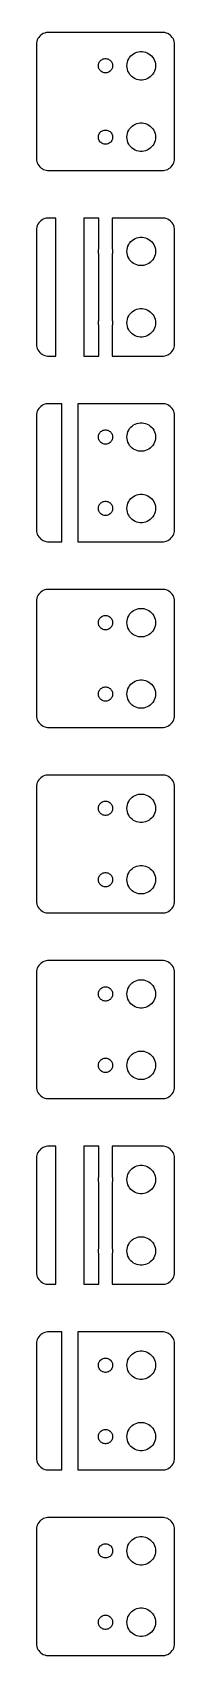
# Model space of a CAD drawing. Header units: metres. Extents: x -14 to 14, y -14 to 326.
import ezdxf

# ---------------------------------------------------------------- set-up
doc = ezdxf.new("R2010")
doc.units = ezdxf.units.M

msp = doc.modelspace()

# ---------------------------------------------------------------- linework, layer by layer
for p, q in [((-14.4803, 324.313), (-14.5, 324)), ((-14.5, 324), (-14.5, 300)), ((-14.4214, 324.622), (-14.4803, 324.313)), ((-14.3244, 324.92), (-14.4214, 324.622)), ((-14.1908, 325.204), (-14.3244, 324.92)), ((-14.0225, 325.469), (-14.1908, 325.204)), ((-13.8224, 325.711), (-14.0225, 325.469)), ((-13.5936, 325.926), (-13.8224, 325.711)), ((-13.3396, 326.111), (-13.5936, 325.926)), ((-13.0644, 326.262), (-13.3396, 326.111)), ((-12.7725, 326.378), (-13.0644, 326.262)), ((-12.4684, 326.456), (-12.7725, 326.378)), ((-12.157, 326.495), (-12.4684, 326.456)), ((12.157, 326.495), (-12.157, 326.495)), ((12.4684, 326.456), (12.157, 326.495)), ((12.7725, 326.378), (12.4684, 326.456)), ((13.0644, 326.262), (12.7725, 326.378)), ((13.3396, 326.111), (13.0644, 326.262)), ((13.5936, 325.926), (13.3396, 326.111)), ((13.8224, 325.711), (13.5936, 325.926)), ((14.0225, 325.469), (13.8224, 325.711)), ((14.1908, 325.204), (14.0225, 325.469)), ((14.3244, 324.92), (14.1908, 325.204)), ((14.4214, 324.622), (14.3244, 324.92)), ((14.4803, 324.313), (14.4214, 324.622)), ((14.5, 324), (14.4803, 324.313)), ((14.5, 300), (14.5, 324)), ((-1.09344, 320.527), (-0.956131, 320.656)), ((-0.956131, 320.656), (-0.803726, 320.766)), ((-0.803726, 320.766), (-0.638657, 320.857)), ((-0.638657, 320.857), (-0.463516, 320.927)), ((-0.463516, 320.927), (-0.281067, 320.973)), ((-0.281067, 320.973), (-0.094177, 320.997)), ((-0.094177, 320.997), (0.094177, 320.997)), ((0.094177, 320.997), (0.281067, 320.973)), ((0.281067, 320.973), (0.463516, 320.927)), ((0.463516, 320.927), (0.638657, 320.857)), ((0.638657, 320.857), (0.803726, 320.766)), ((0.803726, 320.766), (0.956131, 320.656)), ((0.956131, 320.656), (1.09344, 320.527)), ((4.59424, 320.246), (4.71066, 320.604)), ((4.71066, 320.604), (4.87108, 320.945)), ((4.87108, 320.945), (5.07294, 321.263)), ((5.07294, 321.263), (5.31308, 321.554)), ((5.31308, 321.554), (5.58772, 321.812)), ((5.58772, 321.812), (5.89252, 322.033)), ((5.89252, 322.033), (6.22266, 322.214)), ((6.22266, 322.214), (6.57294, 322.353)), ((6.57294, 322.353), (6.93785, 322.447)), ((6.93785, 322.447), (7.31161, 322.494)), ((7.31161, 322.494), (7.68837, 322.494)), ((7.68837, 322.494), (8.06213, 322.447)), ((8.06213, 322.447), (8.42705, 322.353)), ((8.42705, 322.353), (8.77733, 322.214)), ((8.77733, 322.214), (9.10747, 322.033)), ((9.10747, 322.033), (9.41226, 321.812)), ((9.41226, 321.812), (9.6869, 321.554)), ((9.6869, 321.554), (9.92705, 321.263)), ((9.92705, 321.263), (10.1289, 320.945)), ((10.1289, 320.945), (10.2893, 320.604)), ((10.2893, 320.604), (10.4057, 320.246)), ((-1.5, 319.5), (-1.48816, 319.688)), ((-1.48816, 319.312), (-1.5, 319.5)), ((-1.48816, 319.688), (-1.45287, 319.873)), ((-1.45287, 319.127), (-1.48816, 319.312)), ((-1.45287, 319.873), (-1.39465, 320.052)), ((-1.39465, 318.948), (-1.45287, 319.127)), ((-1.39465, 320.052), (-1.31445, 320.223)), ((-1.31445, 318.777), (-1.39465, 318.948)), ((-1.31445, 320.223), (-1.21352, 320.382)), ((-1.21352, 318.618), (-1.31445, 318.777)), ((-1.21352, 320.382), (-1.09344, 320.527)), ((-1.09344, 318.473), (-1.21352, 318.618)), ((-0.956131, 318.344), (-1.09344, 318.473)), ((-0.803726, 318.234), (-0.956131, 318.344)), ((-0.638657, 318.143), (-0.803726, 318.234)), ((-0.463516, 318.073), (-0.638657, 318.143)), ((-0.281067, 318.027), (-0.463516, 318.073)), ((-0.094177, 318.003), (-0.281067, 318.027)), ((0.094177, 318.003), (-0.094177, 318.003)), ((0.281067, 318.027), (0.094177, 318.003)), ((0.463516, 318.073), (0.281067, 318.027)), ((0.638657, 318.143), (0.463516, 318.073)), ((0.803726, 318.234), (0.638657, 318.143)), ((0.956131, 318.344), (0.803726, 318.234)), ((1.09344, 318.473), (0.956131, 318.344)), ((1.09344, 320.527), (1.21352, 320.382)), ((1.21352, 318.618), (1.09344, 318.473)), ((1.21352, 320.382), (1.31445, 320.223)), ((1.31445, 318.777), (1.21352, 318.618)), ((1.31445, 320.223), (1.39465, 320.052)), ((1.39465, 318.948), (1.31445, 318.777)), ((1.39465, 320.052), (1.45287, 319.873)), ((1.45287, 319.127), (1.39465, 318.948)), ((1.45287, 319.873), (1.48816, 319.688)), ((1.48816, 319.312), (1.45287, 319.127)), ((1.48816, 319.688), (1.5, 319.5)), ((1.5, 319.5), (1.48816, 319.312)), ((4.5, 319.5), (4.52365, 319.876)), ((4.52365, 319.124), (4.5, 319.5)), ((4.52365, 319.876), (4.59424, 320.246)), ((4.59424, 318.754), (4.52365, 319.124)), ((4.71066, 318.396), (4.59424, 318.754)), ((4.87108, 318.055), (4.71066, 318.396)), ((5.07294, 317.737), (4.87108, 318.055)), ((5.31308, 317.446), (5.07294, 317.737)), ((5.58772, 317.188), (5.31308, 317.446)), ((5.89252, 316.967), (5.58772, 317.188)), ((9.41226, 317.188), (9.10747, 316.967)), ((9.6869, 317.446), (9.41226, 317.188)), ((9.92705, 317.737), (9.6869, 317.446)), ((10.1289, 318.055), (9.92705, 317.737)), ((10.2893, 318.396), (10.1289, 318.055)), ((10.4057, 318.754), (10.2893, 318.396)), ((10.4057, 320.246), (10.4763, 319.876)), ((10.4763, 319.124), (10.4057, 318.754)), ((10.4763, 319.876), (10.5, 319.5)), ((10.5, 319.5), (10.4763, 319.124)), ((6.22266, 316.786), (5.89252, 316.967)), ((6.57294, 316.647), (6.22266, 316.786)), ((6.93785, 316.553), (6.57294, 316.647)), ((7.31161, 316.506), (6.93785, 316.553)), ((7.68837, 316.506), (7.31161, 316.506)), ((8.06213, 316.553), (7.68837, 316.506)), ((8.42705, 316.647), (8.06213, 316.553)), ((8.77733, 316.786), (8.42705, 316.647)), ((9.10747, 316.967), (8.77733, 316.786)), ((5.58772, 306.812), (5.89252, 307.033)), ((5.89252, 307.033), (6.22266, 307.214)), ((6.22266, 307.214), (6.57294, 307.353)), ((6.57294, 307.353), (6.93785, 307.447)), ((6.93785, 307.447), (7.31161, 307.494)), ((7.31161, 307.494), (7.68837, 307.494)), ((7.68837, 307.494), (8.06213, 307.447)), ((8.06213, 307.447), (8.42705, 307.353)), ((8.42705, 307.353), (8.77733, 307.214)), ((8.77733, 307.214), (9.10747, 307.033)), ((9.10747, 307.033), (9.41226, 306.812)), ((-1.5, 304.5), (-1.48816, 304.688)), ((-1.48816, 304.312), (-1.5, 304.5)), ((-1.48816, 304.688), (-1.45287, 304.873)), ((-1.45287, 304.127), (-1.48816, 304.312)), ((-1.45287, 304.873), (-1.39465, 305.052)), ((-1.39465, 303.948), (-1.45287, 304.127)), ((-1.39465, 305.052), (-1.31445, 305.223)), ((-1.31445, 303.777), (-1.39465, 303.948)), ((-1.31445, 305.223), (-1.21352, 305.382)), ((-1.21352, 303.618), (-1.31445, 303.777)), ((-1.21352, 305.382), (-1.09344, 305.527)), ((-1.09344, 303.473), (-1.21352, 303.618)), ((-1.09344, 305.527), (-0.956131, 305.656)), ((-0.956131, 305.656), (-0.803726, 305.766)), ((-0.803726, 305.766), (-0.638657, 305.857)), ((-0.638657, 305.857), (-0.463516, 305.927)), ((-0.463516, 305.927), (-0.281067, 305.973)), ((-0.281067, 305.973), (-0.094177, 305.997)), ((-0.094177, 305.997), (0.094177, 305.997)), ((0.094177, 305.997), (0.281067, 305.973)), ((0.281067, 305.973), (0.463516, 305.927)), ((0.463516, 305.927), (0.638657, 305.857)), ((0.638657, 305.857), (0.803726, 305.766)), ((0.803726, 305.766), (0.956131, 305.656)), ((0.956131, 305.656), (1.09344, 305.527)), ((1.09344, 305.527), (1.21352, 305.382)), ((1.21352, 303.618), (1.09344, 303.473)), ((1.21352, 305.382), (1.31445, 305.223)), ((1.31445, 303.777), (1.21352, 303.618)), ((1.31445, 305.223), (1.39465, 305.052)), ((1.39465, 303.948), (1.31445, 303.777)), ((1.39465, 305.052), (1.45287, 304.873)), ((1.45287, 304.127), (1.39465, 303.948)), ((1.45287, 304.873), (1.48816, 304.688)), ((1.48816, 304.312), (1.45287, 304.127)), ((1.48816, 304.688), (1.5, 304.5)), ((1.5, 304.5), (1.48816, 304.312)), ((4.5, 304.5), (4.52365, 304.876)), ((4.52365, 304.124), (4.5, 304.5)), ((4.52365, 304.876), (4.59424, 305.246)), ((4.59424, 303.754), (4.52365, 304.124)), ((4.59424, 305.246), (4.71066, 305.604)), ((4.71066, 303.396), (4.59424, 303.754)), ((4.71066, 305.604), (4.87108, 305.945)), ((4.87108, 305.945), (5.07294, 306.263)), ((5.07294, 306.263), (5.31308, 306.554)), ((5.31308, 306.554), (5.58772, 306.812)), ((9.41226, 306.812), (9.6869, 306.554)), ((9.6869, 306.554), (9.92705, 306.263)), ((9.92705, 306.263), (10.1289, 305.945)), ((10.1289, 305.945), (10.2893, 305.604)), ((10.2893, 305.604), (10.4057, 305.246)), ((10.4057, 303.754), (10.2893, 303.396)), ((10.4057, 305.246), (10.4763, 304.876)), ((10.4763, 304.124), (10.4057, 303.754)), ((10.4763, 304.876), (10.5, 304.5)), ((10.5, 304.5), (10.4763, 304.124)), ((-0.956131, 303.344), (-1.09344, 303.473)), ((-0.803726, 303.234), (-0.956131, 303.344)), ((-0.638657, 303.143), (-0.803726, 303.234)), ((-0.463516, 303.073), (-0.638657, 303.143)), ((-0.281067, 303.027), (-0.463516, 303.073)), ((-0.094177, 303.003), (-0.281067, 303.027)), ((0.094177, 303.003), (-0.094177, 303.003)), ((0.281067, 303.027), (0.094177, 303.003)), ((0.463516, 303.073), (0.281067, 303.027)), ((0.638657, 303.143), (0.463516, 303.073)), ((0.803726, 303.234), (0.638657, 303.143)), ((0.956131, 303.344), (0.803726, 303.234)), ((1.09344, 303.473), (0.956131, 303.344)), ((4.87108, 303.055), (4.71066, 303.396)), ((5.07294, 302.737), (4.87108, 303.055)), ((5.31308, 302.446), (5.07294, 302.737)), ((5.58772, 302.188), (5.31308, 302.446)), ((5.89252, 301.967), (5.58772, 302.188)), ((6.22266, 301.786), (5.89252, 301.967)), ((6.57294, 301.647), (6.22266, 301.786)), ((6.93785, 301.553), (6.57294, 301.647)), ((7.31161, 301.506), (6.93785, 301.553)), ((7.68837, 301.506), (7.31161, 301.506)), ((8.06213, 301.553), (7.68837, 301.506)), ((8.42705, 301.647), (8.06213, 301.553)), ((8.77733, 301.786), (8.42705, 301.647)), ((9.10747, 301.967), (8.77733, 301.786)), ((9.41226, 302.188), (9.10747, 301.967)), ((9.6869, 302.446), (9.41226, 302.188)), ((9.92705, 302.737), (9.6869, 302.446)), ((10.1289, 303.055), (9.92705, 302.737)), ((10.2893, 303.396), (10.1289, 303.055)), ((-14.5, 300), (-14.4803, 299.687)), ((-14.4803, 299.687), (-14.4214, 299.378)), ((-14.4214, 299.378), (-14.3244, 299.08)), ((-14.3244, 299.08), (-14.1908, 298.796)), ((-14.1908, 298.796), (-14.0225, 298.531)), ((-14.0225, 298.531), (-13.8224, 298.289)), ((-13.8224, 298.289), (-13.5936, 298.074)), ((-13.5936, 298.074), (-13.3396, 297.889)), ((-13.3396, 297.889), (-13.0644, 297.738)), ((-13.0644, 297.738), (-12.7725, 297.622)), ((-12.7725, 297.622), (-12.4684, 297.544)), ((-12.4684, 297.544), (-12.157, 297.505)), ((-12.157, 297.505), (12.157, 297.505)), ((12.157, 297.505), (12.4684, 297.544)), ((12.4684, 297.544), (12.7725, 297.622)), ((12.7725, 297.622), (13.0644, 297.738)), ((13.0644, 297.738), (13.3396, 297.889)), ((13.3396, 297.889), (13.5936, 298.074)), ((13.5936, 298.074), (13.8224, 298.289)), ((13.8224, 298.289), (14.0225, 298.531)), ((14.0225, 298.531), (14.1908, 298.796)), ((14.1908, 298.796), (14.3244, 299.08)), ((14.3244, 299.08), (14.4214, 299.378)), ((14.4214, 299.378), (14.4803, 299.687)), ((14.4803, 299.687), (14.5, 300)), ((-14.0225, 286.469), (-14.1908, 286.204)), ((-13.8224, 286.711), (-14.0225, 286.469)), ((-13.5936, 286.926), (-13.8224, 286.711)), ((-13.3396, 287.111), (-13.5936, 286.926)), ((-13.0644, 287.262), (-13.3396, 287.111)), ((-12.7725, 287.378), (-13.0644, 287.262)), ((-12.4684, 287.456), (-12.7725, 287.378)), ((-12.157, 287.495), (-12.4684, 287.456)), ((-10.4336, 287.495), (-12.157, 287.495)), ((-10.4336, 258.505), (-10.4336, 287.495)), ((-1.37216, 287.495), (-4.56638, 287.495)), ((-4.56638, 287.495), (-4.56638, 258.505)), ((-1.37216, 281.1), (-1.37216, 287.495)), ((12.157, 287.495), (1.37216, 287.495)), ((1.37216, 287.495), (1.37216, 281.1)), ((12.4684, 287.456), (12.157, 287.495)), ((12.7725, 287.378), (12.4684, 287.456)), ((13.0644, 287.262), (12.7725, 287.378)), ((13.3396, 287.111), (13.0644, 287.262)), ((13.5936, 286.926), (13.3396, 287.111)), ((13.8224, 286.711), (13.5936, 286.926)), ((14.0225, 286.469), (13.8224, 286.711)), ((14.1908, 286.204), (14.0225, 286.469)), ((-14.4803, 285.313), (-14.5, 285)), ((-14.5, 285), (-14.5, 261)), ((-14.4214, 285.622), (-14.4803, 285.313)), ((-14.3244, 285.92), (-14.4214, 285.622)), ((-14.1908, 286.204), (-14.3244, 285.92)), ((5.58772, 282.812), (5.89252, 283.033)), ((5.89252, 283.033), (6.22266, 283.214)), ((6.22266, 283.214), (6.57294, 283.353)), ((6.57294, 283.353), (6.93785, 283.447)), ((6.93785, 283.447), (7.31161, 283.494)), ((7.31161, 283.494), (7.68837, 283.494)), ((7.68837, 283.494), (8.06213, 283.447)), ((8.06213, 283.447), (8.42705, 283.353)), ((8.42705, 283.353), (8.77733, 283.214)), ((8.77733, 283.214), (9.10747, 283.033)), ((9.10747, 283.033), (9.41226, 282.812)), ((14.3244, 285.92), (14.1908, 286.204)), ((14.4214, 285.622), (14.3244, 285.92)), ((14.4803, 285.313), (14.4214, 285.622)), ((14.5, 285), (14.4803, 285.313)), ((14.5, 261), (14.5, 285)), ((-1.5, 280.5), (-1.48816, 280.688)), ((-1.48816, 280.312), (-1.5, 280.5)), ((-1.48816, 280.688), (-1.45287, 280.873)), ((-1.45287, 280.127), (-1.48816, 280.312)), ((-1.45287, 280.873), (-1.39465, 281.052)), ((-1.39465, 279.948), (-1.45287, 280.127)), ((-1.39465, 281.052), (-1.37216, 281.1)), ((-1.37216, 279.9), (-1.39465, 279.948)), ((-1.37216, 266.1), (-1.37216, 279.9)), ((1.37216, 281.1), (1.39465, 281.052)), ((1.39465, 279.948), (1.37216, 279.9)), ((1.37216, 279.9), (1.37216, 266.1)), ((1.39465, 281.052), (1.45287, 280.873)), ((1.45287, 280.127), (1.39465, 279.948)), ((1.45287, 280.873), (1.48816, 280.688)), ((1.48816, 280.312), (1.45287, 280.127)), ((1.48816, 280.688), (1.5, 280.5)), ((1.5, 280.5), (1.48816, 280.312)), ((4.5, 280.5), (4.52365, 280.876)), ((4.52365, 280.124), (4.5, 280.5)), ((4.52365, 280.876), (4.59424, 281.246)), ((4.59424, 279.754), (4.52365, 280.124)), ((4.59424, 281.246), (4.71066, 281.604)), ((4.71066, 279.396), (4.59424, 279.754)), ((4.71066, 281.604), (4.87108, 281.945)), ((4.87108, 281.945), (5.07294, 282.263)), ((5.07294, 282.263), (5.31308, 282.554)), ((5.31308, 282.554), (5.58772, 282.812)), ((9.41226, 282.812), (9.6869, 282.554)), ((9.6869, 282.554), (9.92705, 282.263)), ((9.92705, 282.263), (10.1289, 281.945)), ((10.1289, 281.945), (10.2893, 281.604)), ((10.2893, 281.604), (10.4057, 281.246)), ((10.4057, 279.754), (10.2893, 279.396)), ((10.4057, 281.246), (10.4763, 280.876)), ((10.4763, 280.124), (10.4057, 279.754)), ((10.4763, 280.876), (10.5, 280.5)), ((10.5, 280.5), (10.4763, 280.124)), ((4.87108, 279.055), (4.71066, 279.396)), ((5.07294, 278.737), (4.87108, 279.055)), ((5.31308, 278.446), (5.07294, 278.737)), ((5.58772, 278.188), (5.31308, 278.446)), ((5.89252, 277.967), (5.58772, 278.188)), ((6.22266, 277.786), (5.89252, 277.967)), ((6.57294, 277.647), (6.22266, 277.786)), ((6.93785, 277.553), (6.57294, 277.647)), ((7.31161, 277.506), (6.93785, 277.553)), ((7.68837, 277.506), (7.31161, 277.506)), ((8.06213, 277.553), (7.68837, 277.506)), ((8.42705, 277.647), (8.06213, 277.553)), ((8.77733, 277.786), (8.42705, 277.647)), ((9.10747, 277.967), (8.77733, 277.786)), ((9.41226, 278.188), (9.10747, 277.967)), ((9.6869, 278.446), (9.41226, 278.188)), ((9.92705, 278.737), (9.6869, 278.446)), ((10.1289, 279.055), (9.92705, 278.737)), ((10.2893, 279.396), (10.1289, 279.055)), ((-1.45287, 265.873), (-1.39465, 266.052)), ((-1.39465, 266.052), (-1.37216, 266.1)), ((1.37216, 266.1), (1.39465, 266.052)), ((1.39465, 266.052), (1.45287, 265.873)), ((4.52365, 265.876), (4.59424, 266.246)), ((4.59424, 266.246), (4.71066, 266.604)), ((4.71066, 266.604), (4.87108, 266.945)), ((4.87108, 266.945), (5.07294, 267.263)), ((5.07294, 267.263), (5.31308, 267.554)), ((5.31308, 267.554), (5.58772, 267.812)), ((5.58772, 267.812), (5.89252, 268.033)), ((5.89252, 268.033), (6.22266, 268.214)), ((6.22266, 268.214), (6.57294, 268.353)), ((6.57294, 268.353), (6.93785, 268.447)), ((6.93785, 268.447), (7.31161, 268.494)), ((7.31161, 268.494), (7.68837, 268.494)), ((7.68837, 268.494), (8.06213, 268.447)), ((8.06213, 268.447), (8.42705, 268.353)), ((8.42705, 268.353), (8.77733, 268.214)), ((8.77733, 268.214), (9.10747, 268.033)), ((9.10747, 268.033), (9.41226, 267.812)), ((9.41226, 267.812), (9.6869, 267.554)), ((9.6869, 267.554), (9.92705, 267.263)), ((9.92705, 267.263), (10.1289, 266.945)), ((10.1289, 266.945), (10.2893, 266.604)), ((10.2893, 266.604), (10.4057, 266.246)), ((10.4057, 266.246), (10.4763, 265.876)), ((-1.5, 265.5), (-1.48816, 265.688)), ((-1.48816, 265.312), (-1.5, 265.5)), ((-1.48816, 265.688), (-1.45287, 265.873)), ((-1.45287, 265.127), (-1.48816, 265.312)), ((-1.39465, 264.948), (-1.45287, 265.127)), ((-1.37216, 264.9), (-1.39465, 264.948)), ((-1.37216, 258.505), (-1.37216, 264.9)), ((1.39465, 264.948), (1.37216, 264.9)), ((1.37216, 264.9), (1.37216, 258.505)), ((1.45287, 265.127), (1.39465, 264.948)), ((1.45287, 265.873), (1.48816, 265.688)), ((1.48816, 265.312), (1.45287, 265.127)), ((1.48816, 265.688), (1.5, 265.5)), ((1.5, 265.5), (1.48816, 265.312)), ((4.5, 265.5), (4.52365, 265.876)), ((4.52365, 265.124), (4.5, 265.5)), ((4.59424, 264.754), (4.52365, 265.124)), ((4.71066, 264.396), (4.59424, 264.754)), ((4.87108, 264.055), (4.71066, 264.396)), ((5.07294, 263.737), (4.87108, 264.055)), ((5.31308, 263.446), (5.07294, 263.737)), ((5.58772, 263.188), (5.31308, 263.446)), ((5.89252, 262.967), (5.58772, 263.188)), ((6.22266, 262.786), (5.89252, 262.967)), ((6.57294, 262.647), (6.22266, 262.786)), ((6.93785, 262.553), (6.57294, 262.647)), ((8.42705, 262.647), (8.06213, 262.553)), ((8.77733, 262.786), (8.42705, 262.647)), ((9.10747, 262.967), (8.77733, 262.786)), ((9.41226, 263.188), (9.10747, 262.967)), ((9.6869, 263.446), (9.41226, 263.188)), ((9.92705, 263.737), (9.6869, 263.446)), ((10.1289, 264.055), (9.92705, 263.737)), ((10.2893, 264.396), (10.1289, 264.055)), ((10.4057, 264.754), (10.2893, 264.396)), ((10.4763, 265.124), (10.4057, 264.754)), ((10.4763, 265.876), (10.5, 265.5)), ((10.5, 265.5), (10.4763, 265.124)), ((-14.5, 261), (-14.4803, 260.687)), ((-14.4803, 260.687), (-14.4214, 260.378)), ((-14.4214, 260.378), (-14.3244, 260.08)), ((-14.3244, 260.08), (-14.1908, 259.796)), ((-14.1908, 259.796), (-14.0225, 259.531)), ((-14.0225, 259.531), (-13.8224, 259.289)), ((-13.8224, 259.289), (-13.5936, 259.074)), ((7.31161, 262.506), (6.93785, 262.553)), ((7.68837, 262.506), (7.31161, 262.506)), ((8.06213, 262.553), (7.68837, 262.506)), ((13.5936, 259.074), (13.8224, 259.289)), ((13.8224, 259.289), (14.0225, 259.531)), ((14.0225, 259.531), (14.1908, 259.796)), ((14.1908, 259.796), (14.3244, 260.08)), ((14.3244, 260.08), (14.4214, 260.378)), ((14.4214, 260.378), (14.4803, 260.687)), ((14.4803, 260.687), (14.5, 261)), ((-13.5936, 259.074), (-13.3396, 258.889)), ((-13.3396, 258.889), (-13.0644, 258.738)), ((-13.0644, 258.738), (-12.7725, 258.622)), ((-12.7725, 258.622), (-12.4684, 258.544)), ((-12.4684, 258.544), (-12.157, 258.505)), ((-12.157, 258.505), (-10.4336, 258.505)), ((-4.56638, 258.505), (-1.37216, 258.505)), ((1.37216, 258.505), (12.157, 258.505)), ((12.157, 258.505), (12.4684, 258.544)), ((12.4684, 258.544), (12.7725, 258.622)), ((12.7725, 258.622), (13.0644, 258.738)), ((13.0644, 258.738), (13.3396, 258.889)), ((13.3396, 258.889), (13.5936, 259.074)), ((-14.4803, 246.313), (-14.5, 246)), ((-14.5, 246), (-14.5, 222)), ((-14.4214, 246.622), (-14.4803, 246.313)), ((-14.3244, 246.92), (-14.4214, 246.622)), ((-14.1908, 247.204), (-14.3244, 246.92)), ((-14.0225, 247.469), (-14.1908, 247.204)), ((-13.8224, 247.711), (-14.0225, 247.469)), ((-13.5936, 247.926), (-13.8224, 247.711)), ((-13.3396, 248.111), (-13.5936, 247.926)), ((-13.0644, 248.262), (-13.3396, 248.111)), ((-12.7725, 248.378), (-13.0644, 248.262)), ((-12.4684, 248.456), (-12.7725, 248.378)), ((-12.157, 248.495), (-12.4684, 248.456)), ((-9.15286, 248.495), (-12.157, 248.495)), ((-9.15286, 219.505), (-9.15286, 248.495)), ((12.157, 248.495), (-5.84712, 248.495)), ((-5.84712, 248.495), (-5.84712, 219.505)), ((12.4684, 248.456), (12.157, 248.495)), ((12.7725, 248.378), (12.4684, 248.456)), ((13.0644, 248.262), (12.7725, 248.378)), ((13.3396, 248.111), (13.0644, 248.262)), ((13.5936, 247.926), (13.3396, 248.111)), ((13.8224, 247.711), (13.5936, 247.926)), ((14.0225, 247.469), (13.8224, 247.711)), ((14.1908, 247.204), (14.0225, 247.469)), ((14.3244, 246.92), (14.1908, 247.204)), ((14.4214, 246.622), (14.3244, 246.92)), ((14.4803, 246.313), (14.4214, 246.622)), ((14.5, 246), (14.4803, 246.313)), ((14.5, 222), (14.5, 246)), ((-1.39465, 242.052), (-1.31445, 242.223)), ((-1.31445, 242.223), (-1.21352, 242.382)), ((-1.21352, 242.382), (-1.09344, 242.527)), ((-1.09344, 242.527), (-0.956131, 242.656)), ((-0.956131, 242.656), (-0.803726, 242.766)), ((-0.803726, 242.766), (-0.638657, 242.857)), ((-0.638657, 242.857), (-0.463516, 242.927)), ((-0.463516, 242.927), (-0.281067, 242.973)), ((-0.281067, 242.973), (-0.094177, 242.997)), ((-0.094177, 242.997), (0.094177, 242.997)), ((0.094177, 242.997), (0.281067, 242.973)), ((0.281067, 242.973), (0.463516, 242.927)), ((0.463516, 242.927), (0.638657, 242.857)), ((0.638657, 242.857), (0.803726, 242.766)), ((0.803726, 242.766), (0.956131, 242.656)), ((0.956131, 242.656), (1.09344, 242.527)), ((1.09344, 242.527), (1.21352, 242.382)), ((1.21352, 242.382), (1.31445, 242.223)), ((1.31445, 242.223), (1.39465, 242.052)), ((4.52365, 241.876), (4.59424, 242.246)), ((4.59424, 242.246), (4.71066, 242.604)), ((4.71066, 242.604), (4.87108, 242.945)), ((4.87108, 242.945), (5.07294, 243.263)), ((5.07294, 243.263), (5.31308, 243.554)), ((5.31308, 243.554), (5.58772, 243.812)), ((5.58772, 243.812), (5.89252, 244.033)), ((5.89252, 244.033), (6.22266, 244.214)), ((6.22266, 244.214), (6.57294, 244.353)), ((6.57294, 244.353), (6.93785, 244.447)), ((6.93785, 244.447), (7.31161, 244.494)), ((7.31161, 244.494), (7.68837, 244.494)), ((7.68837, 244.494), (8.06213, 244.447)), ((8.06213, 244.447), (8.42705, 244.353)), ((8.42705, 244.353), (8.77733, 244.214)), ((8.77733, 244.214), (9.10747, 244.033)), ((9.10747, 244.033), (9.41226, 243.812)), ((9.41226, 243.812), (9.6869, 243.554)), ((9.6869, 243.554), (9.92705, 243.263)), ((9.92705, 243.263), (10.1289, 242.945)), ((10.1289, 242.945), (10.2893, 242.604)), ((10.2893, 242.604), (10.4057, 242.246)), ((10.4057, 242.246), (10.4763, 241.876)), ((-1.5, 241.5), (-1.48816, 241.688)), ((-1.48816, 241.312), (-1.5, 241.5)), ((-1.48816, 241.688), (-1.45287, 241.873)), ((-1.45287, 241.127), (-1.48816, 241.312)), ((-1.45287, 241.873), (-1.39465, 242.052)), ((-1.39465, 240.948), (-1.45287, 241.127)), ((-1.31445, 240.777), (-1.39465, 240.948)), ((-1.21352, 240.618), (-1.31445, 240.777)), ((-1.09344, 240.473), (-1.21352, 240.618)), ((-0.956131, 240.344), (-1.09344, 240.473)), ((-0.803726, 240.234), (-0.956131, 240.344)), ((-0.638657, 240.143), (-0.803726, 240.234)), ((-0.463516, 240.073), (-0.638657, 240.143)), ((-0.281067, 240.027), (-0.463516, 240.073)), ((-0.094177, 240.003), (-0.281067, 240.027)), ((0.094177, 240.003), (-0.094177, 240.003)), ((0.281067, 240.027), (0.094177, 240.003)), ((0.463516, 240.073), (0.281067, 240.027)), ((0.638657, 240.143), (0.463516, 240.073)), ((0.803726, 240.234), (0.638657, 240.143)), ((0.956131, 240.344), (0.803726, 240.234)), ((1.09344, 240.473), (0.956131, 240.344)), ((1.21352, 240.618), (1.09344, 240.473)), ((1.31445, 240.777), (1.21352, 240.618)), ((1.39465, 240.948), (1.31445, 240.777)), ((1.39465, 242.052), (1.45287, 241.873)), ((1.45287, 241.127), (1.39465, 240.948)), ((1.45287, 241.873), (1.48816, 241.688)), ((1.48816, 241.312), (1.45287, 241.127)), ((1.48816, 241.688), (1.5, 241.5)), ((1.5, 241.5), (1.48816, 241.312)), ((4.5, 241.5), (4.52365, 241.876)), ((4.52365, 241.124), (4.5, 241.5)), ((4.59424, 240.754), (4.52365, 241.124)), ((4.71066, 240.396), (4.59424, 240.754)), ((4.87108, 240.055), (4.71066, 240.396)), ((5.07294, 239.737), (4.87108, 240.055)), ((5.31308, 239.446), (5.07294, 239.737)), ((5.58772, 239.188), (5.31308, 239.446)), ((5.89252, 238.967), (5.58772, 239.188)), ((6.22266, 238.786), (5.89252, 238.967)), ((6.57294, 238.647), (6.22266, 238.786)), ((8.77733, 238.786), (8.42705, 238.647)), ((9.10747, 238.967), (8.77733, 238.786)), ((9.41226, 239.188), (9.10747, 238.967)), ((9.6869, 239.446), (9.41226, 239.188)), ((9.92705, 239.737), (9.6869, 239.446)), ((10.1289, 240.055), (9.92705, 239.737)), ((10.2893, 240.396), (10.1289, 240.055)), ((10.4057, 240.754), (10.2893, 240.396)), ((10.4763, 241.124), (10.4057, 240.754)), ((10.4763, 241.876), (10.5, 241.5)), ((10.5, 241.5), (10.4763, 241.124)), ((6.93785, 238.553), (6.57294, 238.647)), ((7.31161, 238.506), (6.93785, 238.553)), ((7.68837, 238.506), (7.31161, 238.506)), ((8.06213, 238.553), (7.68837, 238.506)), ((8.42705, 238.647), (8.06213, 238.553)), ((5.07294, 228.263), (5.31308, 228.554)), ((5.31308, 228.554), (5.58772, 228.812)), ((5.58772, 228.812), (5.89252, 229.033)), ((5.89252, 229.033), (6.22266, 229.214)), ((6.22266, 229.214), (6.57294, 229.353)), ((6.57294, 229.353), (6.93785, 229.447)), ((6.93785, 229.447), (7.31161, 229.494)), ((7.31161, 229.494), (7.68837, 229.494)), ((7.68837, 229.494), (8.06213, 229.447)), ((8.06213, 229.447), (8.42705, 229.353)), ((8.42705, 229.353), (8.77733, 229.214)), ((8.77733, 229.214), (9.10747, 229.033)), ((9.10747, 229.033), (9.41226, 228.812)), ((9.41226, 228.812), (9.6869, 228.554)), ((9.6869, 228.554), (9.92705, 228.263)), ((-1.5, 226.5), (-1.48816, 226.688)), ((-1.48816, 226.312), (-1.5, 226.5)), ((-1.48816, 226.688), (-1.45287, 226.873)), ((-1.45287, 226.127), (-1.48816, 226.312)), ((-1.45287, 226.873), (-1.39465, 227.052)), ((-1.39465, 225.948), (-1.45287, 226.127)), ((-1.39465, 227.052), (-1.31445, 227.223)), ((-1.31445, 225.777), (-1.39465, 225.948)), ((-1.31445, 227.223), (-1.21352, 227.382)), ((-1.21352, 225.618), (-1.31445, 225.777)), ((-1.21352, 227.382), (-1.09344, 227.527)), ((-1.09344, 225.473), (-1.21352, 225.618)), ((-1.09344, 227.527), (-0.956131, 227.656)), ((-0.956131, 225.344), (-1.09344, 225.473)), ((-0.956131, 227.656), (-0.803726, 227.766)), ((-0.803726, 225.234), (-0.956131, 225.344)), ((-0.803726, 227.766), (-0.638657, 227.857)), ((-0.638657, 225.143), (-0.803726, 225.234)), ((-0.638657, 227.857), (-0.463516, 227.927)), ((-0.463516, 225.073), (-0.638657, 225.143)), ((-0.463516, 227.927), (-0.281067, 227.973)), ((-0.281067, 225.027), (-0.463516, 225.073)), ((-0.281067, 227.973), (-0.094177, 227.997)), ((-0.094177, 227.997), (0.094177, 227.997)), ((0.094177, 227.997), (0.281067, 227.973)), ((0.281067, 227.973), (0.463516, 227.927)), ((0.463516, 225.073), (0.281067, 225.027)), ((0.463516, 227.927), (0.638657, 227.857)), ((0.638657, 225.143), (0.463516, 225.073)), ((0.638657, 227.857), (0.803726, 227.766)), ((0.803726, 225.234), (0.638657, 225.143)), ((0.803726, 227.766), (0.956131, 227.656)), ((0.956131, 225.344), (0.803726, 225.234)), ((0.956131, 227.656), (1.09344, 227.527)), ((1.09344, 225.473), (0.956131, 225.344)), ((1.09344, 227.527), (1.21352, 227.382)), ((1.21352, 225.618), (1.09344, 225.473)), ((1.21352, 227.382), (1.31445, 227.223)), ((1.31445, 225.777), (1.21352, 225.618)), ((1.31445, 227.223), (1.39465, 227.052)), ((1.39465, 225.948), (1.31445, 225.777)), ((1.39465, 227.052), (1.45287, 226.873)), ((1.45287, 226.127), (1.39465, 225.948)), ((1.45287, 226.873), (1.48816, 226.688)), ((1.48816, 226.312), (1.45287, 226.127)), ((1.48816, 226.688), (1.5, 226.5)), ((1.5, 226.5), (1.48816, 226.312)), ((4.5, 226.5), (4.52365, 226.876)), ((4.52365, 226.124), (4.5, 226.5)), ((4.52365, 226.876), (4.59424, 227.246)), ((4.59424, 225.754), (4.52365, 226.124)), ((4.59424, 227.246), (4.71066, 227.604)), ((4.71066, 225.396), (4.59424, 225.754)), ((4.71066, 227.604), (4.87108, 227.945)), ((4.87108, 225.055), (4.71066, 225.396)), ((4.87108, 227.945), (5.07294, 228.263)), ((5.07294, 224.737), (4.87108, 225.055)), ((9.92705, 228.263), (10.1289, 227.945)), ((10.1289, 225.055), (9.92705, 224.737)), ((10.1289, 227.945), (10.2893, 227.604)), ((10.2893, 225.396), (10.1289, 225.055)), ((10.2893, 227.604), (10.4057, 227.246)), ((10.4057, 225.754), (10.2893, 225.396)), ((10.4057, 227.246), (10.4763, 226.876)), ((10.4763, 226.124), (10.4057, 225.754)), ((10.4763, 226.876), (10.5, 226.5)), ((10.5, 226.5), (10.4763, 226.124)), ((-14.5, 222), (-14.4803, 221.687)), ((-14.4803, 221.687), (-14.4214, 221.378)), ((-0.094177, 225.003), (-0.281067, 225.027)), ((0.094177, 225.003), (-0.094177, 225.003)), ((0.281067, 225.027), (0.094177, 225.003)), ((5.31308, 224.446), (5.07294, 224.737)), ((5.58772, 224.188), (5.31308, 224.446)), ((5.89252, 223.967), (5.58772, 224.188)), ((6.22266, 223.786), (5.89252, 223.967)), ((6.57294, 223.647), (6.22266, 223.786)), ((6.93785, 223.553), (6.57294, 223.647)), ((7.31161, 223.506), (6.93785, 223.553)), ((7.68837, 223.506), (7.31161, 223.506)), ((8.06213, 223.553), (7.68837, 223.506)), ((8.42705, 223.647), (8.06213, 223.553)), ((8.77733, 223.786), (8.42705, 223.647)), ((9.10747, 223.967), (8.77733, 223.786)), ((9.41226, 224.188), (9.10747, 223.967)), ((9.6869, 224.446), (9.41226, 224.188)), ((9.92705, 224.737), (9.6869, 224.446)), ((14.4214, 221.378), (14.4803, 221.687)), ((14.4803, 221.687), (14.5, 222)), ((-14.4214, 221.378), (-14.3244, 221.08)), ((-14.3244, 221.08), (-14.1908, 220.796)), ((-14.1908, 220.796), (-14.0225, 220.531)), ((-14.0225, 220.531), (-13.8224, 220.289)), ((-13.8224, 220.289), (-13.5936, 220.074)), ((-13.5936, 220.074), (-13.3396, 219.889)), ((-13.3396, 219.889), (-13.0644, 219.738)), ((-13.0644, 219.738), (-12.7725, 219.622)), ((-12.7725, 219.622), (-12.4684, 219.544)), ((-12.4684, 219.544), (-12.157, 219.505)), ((-12.157, 219.505), (-9.15286, 219.505)), ((-5.84712, 219.505), (12.157, 219.505)), ((12.157, 219.505), (12.4684, 219.544)), ((12.4684, 219.544), (12.7725, 219.622)), ((12.7725, 219.622), (13.0644, 219.738)), ((13.0644, 219.738), (13.3396, 219.889)), ((13.3396, 219.889), (13.5936, 220.074)), ((13.5936, 220.074), (13.8224, 220.289)), ((13.8224, 220.289), (14.0225, 220.531)), ((14.0225, 220.531), (14.1908, 220.796)), ((14.1908, 220.796), (14.3244, 221.08)), ((14.3244, 221.08), (14.4214, 221.378)), ((-14.1908, 208.204), (-14.3244, 207.92)), ((-14.0225, 208.469), (-14.1908, 208.204)), ((-13.8224, 208.711), (-14.0225, 208.469)), ((-13.5936, 208.926), (-13.8224, 208.711)), ((-13.3396, 209.111), (-13.5936, 208.926)), ((-13.0644, 209.262), (-13.3396, 209.111)), ((-12.7725, 209.378), (-13.0644, 209.262)), ((-12.4684, 209.456), (-12.7725, 209.378)), ((-12.157, 209.495), (-12.4684, 209.456)), ((12.157, 209.495), (-12.157, 209.495)), ((12.4684, 209.456), (12.157, 209.495)), ((12.7725, 209.378), (12.4684, 209.456)), ((13.0644, 209.262), (12.7725, 209.378)), ((13.3396, 209.111), (13.0644, 209.262)), ((13.5936, 208.926), (13.3396, 209.111)), ((13.8224, 208.711), (13.5936, 208.926)), ((14.0225, 208.469), (13.8224, 208.711)), ((14.1908, 208.204), (14.0225, 208.469)), ((14.3244, 207.92), (14.1908, 208.204)), ((-14.4803, 207.313), (-14.5, 207)), ((-14.5, 207), (-14.5, 183)), ((-14.4214, 207.622), (-14.4803, 207.313)), ((-14.3244, 207.92), (-14.4214, 207.622)), ((5.31308, 204.554), (5.58772, 204.812)), ((5.58772, 204.812), (5.89252, 205.033)), ((5.89252, 205.033), (6.22266, 205.214)), ((6.22266, 205.214), (6.57294, 205.353)), ((6.57294, 205.353), (6.93785, 205.447)), ((6.93785, 205.447), (7.31161, 205.494)), ((7.31161, 205.494), (7.68837, 205.494)), ((7.68837, 205.494), (8.06213, 205.447)), ((8.06213, 205.447), (8.42705, 205.353)), ((8.42705, 205.353), (8.77733, 205.214)), ((8.77733, 205.214), (9.10747, 205.033)), ((9.10747, 205.033), (9.41226, 204.812)), ((9.41226, 204.812), (9.6869, 204.554)), ((14.4214, 207.622), (14.3244, 207.92)), ((14.4803, 207.313), (14.4214, 207.622)), ((14.5, 207), (14.4803, 207.313)), ((14.5, 183), (14.5, 207)), ((-1.5, 202.5), (-1.48816, 202.688)), ((-1.48816, 202.312), (-1.5, 202.5)), ((-1.48816, 202.688), (-1.45287, 202.873)), ((-1.45287, 202.127), (-1.48816, 202.312)), ((-1.45287, 202.873), (-1.39465, 203.052)), ((-1.39465, 201.948), (-1.45287, 202.127)), ((-1.39465, 203.052), (-1.31445, 203.223)), ((-1.31445, 201.777), (-1.39465, 201.948)), ((-1.31445, 203.223), (-1.21352, 203.382)), ((-1.21352, 201.618), (-1.31445, 201.777)), ((-1.21352, 203.382), (-1.09344, 203.527)), ((-1.09344, 201.473), (-1.21352, 201.618)), ((-1.09344, 203.527), (-0.956131, 203.656)), ((-0.956131, 201.344), (-1.09344, 201.473)), ((-0.956131, 203.656), (-0.803726, 203.766)), ((-0.803726, 201.234), (-0.956131, 201.344)), ((-0.803726, 203.766), (-0.638657, 203.857)), ((-0.638657, 201.143), (-0.803726, 201.234)), ((-0.638657, 203.857), (-0.463516, 203.927)), ((-0.463516, 203.927), (-0.281067, 203.973)), ((-0.281067, 203.973), (-0.094177, 203.997)), ((-0.094177, 203.997), (0.094177, 203.997)), ((0.094177, 203.997), (0.281067, 203.973)), ((0.281067, 203.973), (0.463516, 203.927)), ((0.463516, 203.927), (0.638657, 203.857)), ((0.638657, 203.857), (0.803726, 203.766)), ((0.803726, 201.234), (0.638657, 201.143)), ((0.803726, 203.766), (0.956131, 203.656)), ((0.956131, 201.344), (0.803726, 201.234)), ((0.956131, 203.656), (1.09344, 203.527)), ((1.09344, 201.473), (0.956131, 201.344)), ((1.09344, 203.527), (1.21352, 203.382)), ((1.21352, 201.618), (1.09344, 201.473)), ((1.21352, 203.382), (1.31445, 203.223)), ((1.31445, 201.777), (1.21352, 201.618)), ((1.31445, 203.223), (1.39465, 203.052)), ((1.39465, 201.948), (1.31445, 201.777)), ((1.39465, 203.052), (1.45287, 202.873)), ((1.45287, 202.127), (1.39465, 201.948)), ((1.45287, 202.873), (1.48816, 202.688)), ((1.48816, 202.312), (1.45287, 202.127)), ((1.48816, 202.688), (1.5, 202.5)), ((1.5, 202.5), (1.48816, 202.312)), ((4.5, 202.5), (4.52365, 202.876)), ((4.52365, 202.124), (4.5, 202.5)), ((4.52365, 202.876), (4.59424, 203.246)), ((4.59424, 201.754), (4.52365, 202.124)), ((4.59424, 203.246), (4.71066, 203.604)), ((4.71066, 201.396), (4.59424, 201.754)), ((4.71066, 203.604), (4.87108, 203.945)), ((4.87108, 201.055), (4.71066, 201.396)), ((4.87108, 203.945), (5.07294, 204.263)), ((5.07294, 204.263), (5.31308, 204.554)), ((9.6869, 204.554), (9.92705, 204.263)), ((9.92705, 204.263), (10.1289, 203.945)), ((10.1289, 203.945), (10.2893, 203.604)), ((10.2893, 201.396), (10.1289, 201.055)), ((10.2893, 203.604), (10.4057, 203.246)), ((10.4057, 201.754), (10.2893, 201.396)), ((10.4057, 203.246), (10.4763, 202.876)), ((10.4763, 202.124), (10.4057, 201.754)), ((10.4763, 202.876), (10.5, 202.5)), ((10.5, 202.5), (10.4763, 202.124)), ((-0.463516, 201.073), (-0.638657, 201.143)), ((-0.281067, 201.027), (-0.463516, 201.073)), ((-0.094177, 201.003), (-0.281067, 201.027)), ((0.094177, 201.003), (-0.094177, 201.003)), ((0.281067, 201.027), (0.094177, 201.003)), ((0.463516, 201.073), (0.281067, 201.027)), ((0.638657, 201.143), (0.463516, 201.073)), ((5.07294, 200.737), (4.87108, 201.055)), ((5.31308, 200.446), (5.07294, 200.737)), ((5.58772, 200.188), (5.31308, 200.446)), ((5.89252, 199.967), (5.58772, 200.188)), ((6.22266, 199.786), (5.89252, 199.967)), ((6.57294, 199.647), (6.22266, 199.786)), ((6.93785, 199.553), (6.57294, 199.647)), ((7.31161, 199.506), (6.93785, 199.553)), ((7.68837, 199.506), (7.31161, 199.506)), ((8.06213, 199.553), (7.68837, 199.506)), ((8.42705, 199.647), (8.06213, 199.553)), ((8.77733, 199.786), (8.42705, 199.647)), ((9.10747, 199.967), (8.77733, 199.786)), ((9.41226, 200.188), (9.10747, 199.967)), ((9.6869, 200.446), (9.41226, 200.188)), ((9.92705, 200.737), (9.6869, 200.446)), ((10.1289, 201.055), (9.92705, 200.737)), ((-1.5, 187.5), (-1.48816, 187.688)), ((-1.48816, 187.688), (-1.45287, 187.873)), ((-1.45287, 187.873), (-1.39465, 188.052)), ((-1.39465, 188.052), (-1.31445, 188.223)), ((-1.31445, 188.223), (-1.21352, 188.382)), ((-1.21352, 188.382), (-1.09344, 188.527)), ((-1.09344, 188.527), (-0.956131, 188.656)), ((-0.956131, 188.656), (-0.803726, 188.766)), ((-0.803726, 188.766), (-0.638657, 188.857)), ((-0.638657, 188.857), (-0.463516, 188.927)), ((-0.463516, 188.927), (-0.281067, 188.973)), ((-0.281067, 188.973), (-0.094177, 188.997)), ((-0.094177, 188.997), (0.094177, 188.997)), ((0.094177, 188.997), (0.281067, 188.973)), ((0.281067, 188.973), (0.463516, 188.927)), ((0.463516, 188.927), (0.638657, 188.857)), ((0.638657, 188.857), (0.803726, 188.766)), ((0.803726, 188.766), (0.956131, 188.656)), ((0.956131, 188.656), (1.09344, 188.527)), ((1.09344, 188.527), (1.21352, 188.382)), ((1.21352, 188.382), (1.31445, 188.223)), ((1.31445, 188.223), (1.39465, 188.052)), ((1.39465, 188.052), (1.45287, 187.873)), ((1.45287, 187.873), (1.48816, 187.688)), ((1.48816, 187.688), (1.5, 187.5)), ((4.5, 187.5), (4.52365, 187.876)), ((4.52365, 187.876), (4.59424, 188.246)), ((4.59424, 188.246), (4.71066, 188.604)), ((4.71066, 188.604), (4.87108, 188.945)), ((4.87108, 188.945), (5.07294, 189.263)), ((5.07294, 189.263), (5.31308, 189.554)), ((5.31308, 189.554), (5.58772, 189.812)), ((5.58772, 189.812), (5.89252, 190.033)), ((5.89252, 190.033), (6.22266, 190.214)), ((6.22266, 190.214), (6.57294, 190.353)), ((6.57294, 190.353), (6.93785, 190.447)), ((6.93785, 190.447), (7.31161, 190.494)), ((7.31161, 190.494), (7.68837, 190.494)), ((7.68837, 190.494), (8.06213, 190.447)), ((8.06213, 190.447), (8.42705, 190.353)), ((8.42705, 190.353), (8.77733, 190.214)), ((8.77733, 190.214), (9.10747, 190.033)), ((9.10747, 190.033), (9.41226, 189.812)), ((9.41226, 189.812), (9.6869, 189.554)), ((9.6869, 189.554), (9.92705, 189.263)), ((9.92705, 189.263), (10.1289, 188.945)), ((10.1289, 188.945), (10.2893, 188.604)), ((10.2893, 188.604), (10.4057, 188.246)), ((10.4057, 188.246), (10.4763, 187.876)), ((10.4763, 187.876), (10.5, 187.5)), ((-1.48816, 187.312), (-1.5, 187.5)), ((-1.45287, 187.127), (-1.48816, 187.312)), ((-1.39465, 186.948), (-1.45287, 187.127)), ((-1.31445, 186.777), (-1.39465, 186.948)), ((-1.21352, 186.618), (-1.31445, 186.777)), ((-1.09344, 186.473), (-1.21352, 186.618)), ((-0.956131, 186.344), (-1.09344, 186.473)), ((-0.803726, 186.234), (-0.956131, 186.344)), ((-0.638657, 186.143), (-0.803726, 186.234)), ((-0.463516, 186.073), (-0.638657, 186.143)), ((-0.281067, 186.027), (-0.463516, 186.073)), ((-0.094177, 186.003), (-0.281067, 186.027)), ((0.094177, 186.003), (-0.094177, 186.003)), ((0.281067, 186.027), (0.094177, 186.003)), ((0.463516, 186.073), (0.281067, 186.027)), ((0.638657, 186.143), (0.463516, 186.073)), ((0.803726, 186.234), (0.638657, 186.143)), ((0.956131, 186.344), (0.803726, 186.234)), ((1.09344, 186.473), (0.956131, 186.344)), ((1.21352, 186.618), (1.09344, 186.473)), ((1.31445, 186.777), (1.21352, 186.618)), ((1.39465, 186.948), (1.31445, 186.777)), ((1.45287, 187.127), (1.39465, 186.948)), ((1.48816, 187.312), (1.45287, 187.127)), ((1.5, 187.5), (1.48816, 187.312)), ((4.52365, 187.124), (4.5, 187.5)), ((4.59424, 186.754), (4.52365, 187.124)), ((4.71066, 186.396), (4.59424, 186.754)), ((4.87108, 186.055), (4.71066, 186.396)), ((5.07294, 185.737), (4.87108, 186.055)), ((5.31308, 185.446), (5.07294, 185.737)), ((5.58772, 185.188), (5.31308, 185.446)), ((5.89252, 184.967), (5.58772, 185.188)), ((6.22266, 184.786), (5.89252, 184.967)), ((6.57294, 184.647), (6.22266, 184.786)), ((6.93785, 184.553), (6.57294, 184.647)), ((7.31161, 184.506), (6.93785, 184.553)), ((7.68837, 184.506), (7.31161, 184.506)), ((8.06213, 184.553), (7.68837, 184.506)), ((8.42705, 184.647), (8.06213, 184.553)), ((8.77733, 184.786), (8.42705, 184.647)), ((9.10747, 184.967), (8.77733, 184.786)), ((9.41226, 185.188), (9.10747, 184.967)), ((9.6869, 185.446), (9.41226, 185.188)), ((9.92705, 185.737), (9.6869, 185.446)), ((10.1289, 186.055), (9.92705, 185.737)), ((10.2893, 186.396), (10.1289, 186.055)), ((10.4057, 186.754), (10.2893, 186.396)), ((10.4763, 187.124), (10.4057, 186.754)), ((10.5, 187.5), (10.4763, 187.124)), ((-14.5, 183), (-14.4803, 182.687)), ((-14.4803, 182.687), (-14.4214, 182.378)), ((-14.4214, 182.378), (-14.3244, 182.08)), ((-14.3244, 182.08), (-14.1908, 181.796)), ((-14.1908, 181.796), (-14.0225, 181.531)), ((-14.0225, 181.531), (-13.8224, 181.289)), ((-13.8224, 181.289), (-13.5936, 181.074)), ((-13.5936, 181.074), (-13.3396, 180.889)), ((-13.3396, 180.889), (-13.0644, 180.738)), ((-13.0644, 180.738), (-12.7725, 180.622)), ((12.7725, 180.622), (13.0644, 180.738)), ((13.0644, 180.738), (13.3396, 180.889)), ((13.3396, 180.889), (13.5936, 181.074)), ((13.5936, 181.074), (13.8224, 181.289)), ((13.8224, 181.289), (14.0225, 181.531)), ((14.0225, 181.531), (14.1908, 181.796)), ((14.1908, 181.796), (14.3244, 182.08)), ((14.3244, 182.08), (14.4214, 182.378)), ((14.4214, 182.378), (14.4803, 182.687)), ((14.4803, 182.687), (14.5, 183)), ((-12.7725, 180.622), (-12.4684, 180.544)), ((-12.4684, 180.544), (-12.157, 180.505)), ((-12.157, 180.505), (12.157, 180.505)), ((12.157, 180.505), (12.4684, 180.544)), ((12.4684, 180.544), (12.7725, 180.622)), ((-14.4803, 168.313), (-14.5, 168)), ((-14.5, 168), (-14.5, 144)), ((-14.4214, 168.622), (-14.4803, 168.313)), ((-14.3244, 168.92), (-14.4214, 168.622)), ((-14.1908, 169.204), (-14.3244, 168.92)), ((-14.0225, 169.469), (-14.1908, 169.204)), ((-13.8224, 169.711), (-14.0225, 169.469)), ((-13.5936, 169.926), (-13.8224, 169.711)), ((-13.3396, 170.111), (-13.5936, 169.926)), ((-13.0644, 170.262), (-13.3396, 170.111)), ((-12.7725, 170.378), (-13.0644, 170.262)), ((-12.4684, 170.456), (-12.7725, 170.378)), ((-12.157, 170.495), (-12.4684, 170.456)), ((12.157, 170.495), (-12.157, 170.495)), ((12.4684, 170.456), (12.157, 170.495)), ((12.7725, 170.378), (12.4684, 170.456)), ((13.0644, 170.262), (12.7725, 170.378)), ((13.3396, 170.111), (13.0644, 170.262)), ((13.5936, 169.926), (13.3396, 170.111)), ((13.8224, 169.711), (13.5936, 169.926)), ((14.0225, 169.469), (13.8224, 169.711)), ((14.1908, 169.204), (14.0225, 169.469)), ((14.3244, 168.92), (14.1908, 169.204)), ((14.4214, 168.622), (14.3244, 168.92)), ((14.4803, 168.313), (14.4214, 168.622)), ((14.5, 168), (14.4803, 168.313)), ((14.5, 144), (14.5, 168)), ((-1.5, 163.5), (-1.48816, 163.688)), ((-1.48816, 163.688), (-1.45287, 163.873)), ((-1.45287, 163.873), (-1.39465, 164.052)), ((-1.39465, 164.052), (-1.31445, 164.223)), ((-1.31445, 164.223), (-1.21352, 164.382)), ((-1.21352, 164.382), (-1.09344, 164.527)), ((-1.09344, 164.527), (-0.956131, 164.656)), ((-0.956131, 164.656), (-0.803726, 164.766)), ((-0.803726, 164.766), (-0.638657, 164.857)), ((-0.638657, 164.857), (-0.463516, 164.927)), ((-0.463516, 164.927), (-0.281067, 164.973)), ((-0.281067, 164.973), (-0.094177, 164.997)), ((-0.094177, 164.997), (0.094177, 164.997)), ((0.094177, 164.997), (0.281067, 164.973)), ((0.281067, 164.973), (0.463516, 164.927)), ((0.463516, 164.927), (0.638657, 164.857)), ((0.638657, 164.857), (0.803726, 164.766)), ((0.803726, 164.766), (0.956131, 164.656)), ((0.956131, 164.656), (1.09344, 164.527)), ((1.09344, 164.527), (1.21352, 164.382)), ((1.21352, 164.382), (1.31445, 164.223)), ((1.31445, 164.223), (1.39465, 164.052)), ((1.39465, 164.052), (1.45287, 163.873)), ((1.45287, 163.873), (1.48816, 163.688)), ((1.48816, 163.688), (1.5, 163.5)), ((4.5, 163.5), (4.52365, 163.876)), ((4.52365, 163.876), (4.59424, 164.246)), ((4.59424, 164.246), (4.71066, 164.604)), ((4.71066, 164.604), (4.87108, 164.945)), ((4.87108, 164.945), (5.07294, 165.263)), ((5.07294, 165.263), (5.31308, 165.554)), ((5.31308, 165.554), (5.58772, 165.812)), ((5.58772, 165.812), (5.89252, 166.033)), ((5.89252, 166.033), (6.22266, 166.214)), ((6.22266, 166.214), (6.57294, 166.353)), ((6.57294, 166.353), (6.93785, 166.447)), ((6.93785, 166.447), (7.31161, 166.494)), ((7.31161, 166.494), (7.68837, 166.494)), ((7.68837, 166.494), (8.06213, 166.447)), ((8.06213, 166.447), (8.42705, 166.353)), ((8.42705, 166.353), (8.77733, 166.214)), ((8.77733, 166.214), (9.10747, 166.033)), ((9.10747, 166.033), (9.41226, 165.812)), ((9.41226, 165.812), (9.6869, 165.554)), ((9.6869, 165.554), (9.92705, 165.263)), ((9.92705, 165.263), (10.1289, 164.945)), ((10.1289, 164.945), (10.2893, 164.604)), ((10.2893, 164.604), (10.4057, 164.246)), ((10.4057, 164.246), (10.4763, 163.876)), ((10.4763, 163.876), (10.5, 163.5)), ((-1.48816, 163.312), (-1.5, 163.5)), ((-1.45287, 163.127), (-1.48816, 163.312)), ((-1.39465, 162.948), (-1.45287, 163.127)), ((-1.31445, 162.777), (-1.39465, 162.948)), ((-1.21352, 162.618), (-1.31445, 162.777)), ((-1.09344, 162.473), (-1.21352, 162.618)), ((-0.956131, 162.344), (-1.09344, 162.473)), ((-0.803726, 162.234), (-0.956131, 162.344)), ((-0.638657, 162.143), (-0.803726, 162.234)), ((-0.463516, 162.073), (-0.638657, 162.143)), ((-0.281067, 162.027), (-0.463516, 162.073)), ((-0.094177, 162.003), (-0.281067, 162.027)), ((0.094177, 162.003), (-0.094177, 162.003)), ((0.281067, 162.027), (0.094177, 162.003)), ((0.463516, 162.073), (0.281067, 162.027)), ((0.638657, 162.143), (0.463516, 162.073)), ((0.803726, 162.234), (0.638657, 162.143)), ((0.956131, 162.344), (0.803726, 162.234)), ((1.09344, 162.473), (0.956131, 162.344)), ((1.21352, 162.618), (1.09344, 162.473)), ((1.31445, 162.777), (1.21352, 162.618)), ((1.39465, 162.948), (1.31445, 162.777)), ((1.45287, 163.127), (1.39465, 162.948)), ((1.48816, 163.312), (1.45287, 163.127)), ((1.5, 163.5), (1.48816, 163.312)), ((4.52365, 163.124), (4.5, 163.5)), ((4.59424, 162.754), (4.52365, 163.124)), ((4.71066, 162.396), (4.59424, 162.754)), ((4.87108, 162.055), (4.71066, 162.396)), ((5.07294, 161.737), (4.87108, 162.055)), ((5.31308, 161.446), (5.07294, 161.737)), ((5.58772, 161.188), (5.31308, 161.446)), ((5.89252, 160.967), (5.58772, 161.188)), ((6.22266, 160.786), (5.89252, 160.967)), ((6.57294, 160.647), (6.22266, 160.786)), ((6.93785, 160.553), (6.57294, 160.647)), ((7.31161, 160.506), (6.93785, 160.553)), ((7.68837, 160.506), (7.31161, 160.506)), ((8.06213, 160.553), (7.68837, 160.506)), ((8.42705, 160.647), (8.06213, 160.553)), ((8.77733, 160.786), (8.42705, 160.647)), ((9.10747, 160.967), (8.77733, 160.786)), ((9.41226, 161.188), (9.10747, 160.967)), ((9.6869, 161.446), (9.41226, 161.188)), ((9.92705, 161.737), (9.6869, 161.446)), ((10.1289, 162.055), (9.92705, 161.737)), ((10.2893, 162.396), (10.1289, 162.055)), ((10.4057, 162.754), (10.2893, 162.396)), ((10.4763, 163.124), (10.4057, 162.754)), ((10.5, 163.5), (10.4763, 163.124)), ((4.87108, 149.945), (5.07294, 150.263)), ((5.07294, 150.263), (5.31308, 150.554)), ((5.31308, 150.554), (5.58772, 150.812)), ((5.58772, 150.812), (5.89252, 151.033)), ((5.89252, 151.033), (6.22266, 151.214)), ((6.22266, 151.214), (6.57294, 151.353)), ((6.57294, 151.353), (6.93785, 151.447)), ((6.93785, 151.447), (7.31161, 151.494)), ((7.31161, 151.494), (7.68837, 151.494)), ((7.68837, 151.494), (8.06213, 151.447)), ((8.06213, 151.447), (8.42705, 151.353)), ((8.42705, 151.353), (8.77733, 151.214)), ((8.77733, 151.214), (9.10747, 151.033)), ((9.10747, 151.033), (9.41226, 150.812)), ((9.41226, 150.812), (9.6869, 150.554)), ((9.6869, 150.554), (9.92705, 150.263)), ((9.92705, 150.263), (10.1289, 149.945)), ((-1.5, 148.5), (-1.48816, 148.688)), ((-1.48816, 148.312), (-1.5, 148.5)), ((-1.48816, 148.688), (-1.45287, 148.873)), ((-1.45287, 148.127), (-1.48816, 148.312)), ((-1.45287, 148.873), (-1.39465, 149.052)), ((-1.39465, 147.948), (-1.45287, 148.127)), ((-1.39465, 149.052), (-1.31445, 149.223)), ((-1.31445, 147.777), (-1.39465, 147.948)), ((-1.31445, 149.223), (-1.21352, 149.382)), ((-1.21352, 147.618), (-1.31445, 147.777)), ((-1.21352, 149.382), (-1.09344, 149.527)), ((-1.09344, 147.473), (-1.21352, 147.618)), ((-1.09344, 149.527), (-0.956131, 149.656)), ((-0.956131, 147.344), (-1.09344, 147.473)), ((-0.956131, 149.656), (-0.803726, 149.766)), ((-0.803726, 147.234), (-0.956131, 147.344)), ((-0.803726, 149.766), (-0.638657, 149.857)), ((-0.638657, 147.143), (-0.803726, 147.234)), ((-0.638657, 149.857), (-0.463516, 149.927)), ((-0.463516, 147.073), (-0.638657, 147.143)), ((-0.463516, 149.927), (-0.281067, 149.973)), ((-0.281067, 147.027), (-0.463516, 147.073)), ((-0.281067, 149.973), (-0.094177, 149.997)), ((-0.094177, 147.003), (-0.281067, 147.027)), ((-0.094177, 149.997), (0.094177, 149.997)), ((0.094177, 147.003), (-0.094177, 147.003)), ((0.094177, 149.997), (0.281067, 149.973)), ((0.281067, 147.027), (0.094177, 147.003)), ((0.281067, 149.973), (0.463516, 149.927)), ((0.463516, 147.073), (0.281067, 147.027)), ((0.463516, 149.927), (0.638657, 149.857)), ((0.638657, 147.143), (0.463516, 147.073)), ((0.638657, 149.857), (0.803726, 149.766)), ((0.803726, 147.234), (0.638657, 147.143)), ((0.803726, 149.766), (0.956131, 149.656)), ((0.956131, 147.344), (0.803726, 147.234)), ((0.956131, 149.656), (1.09344, 149.527)), ((1.09344, 147.473), (0.956131, 147.344)), ((1.09344, 149.527), (1.21352, 149.382)), ((1.21352, 147.618), (1.09344, 147.473)), ((1.21352, 149.382), (1.31445, 149.223)), ((1.31445, 147.777), (1.21352, 147.618)), ((1.31445, 149.223), (1.39465, 149.052)), ((1.39465, 147.948), (1.31445, 147.777)), ((1.39465, 149.052), (1.45287, 148.873)), ((1.45287, 148.127), (1.39465, 147.948)), ((1.45287, 148.873), (1.48816, 148.688)), ((1.48816, 148.312), (1.45287, 148.127)), ((1.48816, 148.688), (1.5, 148.5)), ((1.5, 148.5), (1.48816, 148.312)), ((4.5, 148.5), (4.52365, 148.876)), ((4.52365, 148.124), (4.5, 148.5)), ((4.52365, 148.876), (4.59424, 149.246)), ((4.59424, 147.754), (4.52365, 148.124)), ((4.59424, 149.246), (4.71066, 149.604)), ((4.71066, 147.396), (4.59424, 147.754)), ((4.71066, 149.604), (4.87108, 149.945)), ((4.87108, 147.055), (4.71066, 147.396)), ((5.07294, 146.737), (4.87108, 147.055)), ((5.31308, 146.446), (5.07294, 146.737)), ((9.92705, 146.737), (9.6869, 146.446)), ((10.1289, 147.055), (9.92705, 146.737)), ((10.1289, 149.945), (10.2893, 149.604)), ((10.2893, 147.396), (10.1289, 147.055)), ((10.2893, 149.604), (10.4057, 149.246)), ((10.4057, 147.754), (10.2893, 147.396)), ((10.4057, 149.246), (10.4763, 148.876)), ((10.4763, 148.124), (10.4057, 147.754)), ((10.4763, 148.876), (10.5, 148.5)), ((10.5, 148.5), (10.4763, 148.124)), ((-14.5, 144), (-14.4803, 143.687)), ((-14.4803, 143.687), (-14.4214, 143.378)), ((-14.4214, 143.378), (-14.3244, 143.08)), ((5.58772, 146.188), (5.31308, 146.446)), ((5.89252, 145.967), (5.58772, 146.188)), ((6.22266, 145.786), (5.89252, 145.967)), ((6.57294, 145.647), (6.22266, 145.786)), ((6.93785, 145.553), (6.57294, 145.647)), ((7.31161, 145.506), (6.93785, 145.553)), ((7.68837, 145.506), (7.31161, 145.506)), ((8.06213, 145.553), (7.68837, 145.506)), ((8.42705, 145.647), (8.06213, 145.553)), ((8.77733, 145.786), (8.42705, 145.647)), ((9.10747, 145.967), (8.77733, 145.786)), ((9.41226, 146.188), (9.10747, 145.967)), ((9.6869, 146.446), (9.41226, 146.188)), ((14.3244, 143.08), (14.4214, 143.378)), ((14.4214, 143.378), (14.4803, 143.687)), ((14.4803, 143.687), (14.5, 144)), ((-14.3244, 143.08), (-14.1908, 142.796)), ((-14.1908, 142.796), (-14.0225, 142.531)), ((-14.0225, 142.531), (-13.8224, 142.289)), ((-13.8224, 142.289), (-13.5936, 142.074)), ((-13.5936, 142.074), (-13.3396, 141.889)), ((-13.3396, 141.889), (-13.0644, 141.738)), ((-13.0644, 141.738), (-12.7725, 141.622)), ((-12.7725, 141.622), (-12.4684, 141.544)), ((-12.4684, 141.544), (-12.157, 141.505)), ((-12.157, 141.505), (12.157, 141.505)), ((12.157, 141.505), (12.4684, 141.544)), ((12.4684, 141.544), (12.7725, 141.622)), ((12.7725, 141.622), (13.0644, 141.738)), ((13.0644, 141.738), (13.3396, 141.889)), ((13.3396, 141.889), (13.5936, 142.074)), ((13.5936, 142.074), (13.8224, 142.289)), ((13.8224, 142.289), (14.0225, 142.531)), ((14.0225, 142.531), (14.1908, 142.796)), ((14.1908, 142.796), (14.3244, 143.08)), ((-14.4214, 129.622), (-14.4803, 129.313)), ((-14.3244, 129.92), (-14.4214, 129.622)), ((-14.1908, 130.204), (-14.3244, 129.92)), ((-14.0225, 130.469), (-14.1908, 130.204)), ((-13.8224, 130.711), (-14.0225, 130.469)), ((-13.5936, 130.926), (-13.8224, 130.711)), ((-13.3396, 131.111), (-13.5936, 130.926)), ((-13.0644, 131.262), (-13.3396, 131.111)), ((-12.7725, 131.378), (-13.0644, 131.262)), ((-12.4684, 131.456), (-12.7725, 131.378)), ((-12.157, 131.495), (-12.4684, 131.456)), ((12.157, 131.495), (-12.157, 131.495)), ((12.4684, 131.456), (12.157, 131.495)), ((12.7725, 131.378), (12.4684, 131.456)), ((13.0644, 131.262), (12.7725, 131.378)), ((13.3396, 131.111), (13.0644, 131.262)), ((13.5936, 130.926), (13.3396, 131.111)), ((13.8224, 130.711), (13.5936, 130.926)), ((14.0225, 130.469), (13.8224, 130.711)), ((14.1908, 130.204), (14.0225, 130.469)), ((14.3244, 129.92), (14.1908, 130.204)), ((14.4214, 129.622), (14.3244, 129.92)), ((14.4803, 129.313), (14.4214, 129.622)), ((-14.4803, 129.313), (-14.5, 129)), ((-14.5, 129), (-14.5, 105)), ((4.87108, 125.945), (5.07294, 126.263)), ((5.07294, 126.263), (5.31308, 126.554)), ((5.31308, 126.554), (5.58772, 126.812)), ((5.58772, 126.812), (5.89252, 127.033)), ((5.89252, 127.033), (6.22266, 127.214)), ((6.22266, 127.214), (6.57294, 127.353)), ((6.57294, 127.353), (6.93785, 127.447)), ((6.93785, 127.447), (7.31161, 127.494)), ((7.31161, 127.494), (7.68837, 127.494)), ((7.68837, 127.494), (8.06213, 127.447)), ((8.06213, 127.447), (8.42705, 127.353)), ((8.42705, 127.353), (8.77733, 127.214)), ((8.77733, 127.214), (9.10747, 127.033)), ((9.10747, 127.033), (9.41226, 126.812)), ((9.41226, 126.812), (9.6869, 126.554)), ((9.6869, 126.554), (9.92705, 126.263)), ((9.92705, 126.263), (10.1289, 125.945)), ((14.5, 129), (14.4803, 129.313)), ((14.5, 105), (14.5, 129)), ((-1.5, 124.5), (-1.48816, 124.688)), ((-1.48816, 124.312), (-1.5, 124.5)), ((-1.48816, 124.688), (-1.45287, 124.873)), ((-1.45287, 124.127), (-1.48816, 124.312)), ((-1.45287, 124.873), (-1.39465, 125.052)), ((-1.39465, 123.948), (-1.45287, 124.127)), ((-1.39465, 125.052), (-1.31445, 125.223)), ((-1.31445, 123.777), (-1.39465, 123.948)), ((-1.31445, 125.223), (-1.21352, 125.382)), ((-1.21352, 123.618), (-1.31445, 123.777)), ((-1.21352, 125.382), (-1.09344, 125.527)), ((-1.09344, 123.473), (-1.21352, 123.618)), ((-1.09344, 125.527), (-0.956131, 125.656)), ((-0.956131, 123.344), (-1.09344, 123.473)), ((-0.956131, 125.656), (-0.803726, 125.766)), ((-0.803726, 123.234), (-0.956131, 123.344)), ((-0.803726, 125.766), (-0.638657, 125.857)), ((-0.638657, 123.143), (-0.803726, 123.234)), ((-0.638657, 125.857), (-0.463516, 125.927)), ((-0.463516, 123.073), (-0.638657, 123.143)), ((-0.463516, 125.927), (-0.281067, 125.973)), ((-0.281067, 123.027), (-0.463516, 123.073)), ((-0.281067, 125.973), (-0.094177, 125.997)), ((-0.094177, 123.003), (-0.281067, 123.027)), ((-0.094177, 125.997), (0.094177, 125.997)), ((0.094177, 123.003), (-0.094177, 123.003)), ((0.094177, 125.997), (0.281067, 125.973)), ((0.281067, 123.027), (0.094177, 123.003)), ((0.281067, 125.973), (0.463516, 125.927)), ((0.463516, 123.073), (0.281067, 123.027)), ((0.463516, 125.927), (0.638657, 125.857)), ((0.638657, 123.143), (0.463516, 123.073)), ((0.638657, 125.857), (0.803726, 125.766)), ((0.803726, 123.234), (0.638657, 123.143)), ((0.803726, 125.766), (0.956131, 125.656)), ((0.956131, 123.344), (0.803726, 123.234)), ((0.956131, 125.656), (1.09344, 125.527)), ((1.09344, 123.473), (0.956131, 123.344)), ((1.09344, 125.527), (1.21352, 125.382)), ((1.21352, 123.618), (1.09344, 123.473)), ((1.21352, 125.382), (1.31445, 125.223)), ((1.31445, 123.777), (1.21352, 123.618)), ((1.31445, 125.223), (1.39465, 125.052)), ((1.39465, 123.948), (1.31445, 123.777)), ((1.39465, 125.052), (1.45287, 124.873)), ((1.45287, 124.127), (1.39465, 123.948)), ((1.45287, 124.873), (1.48816, 124.688)), ((1.48816, 124.312), (1.45287, 124.127)), ((1.48816, 124.688), (1.5, 124.5)), ((1.5, 124.5), (1.48816, 124.312)), ((4.5, 124.5), (4.52365, 124.876)), ((4.52365, 124.124), (4.5, 124.5)), ((4.52365, 124.876), (4.59424, 125.246)), ((4.59424, 123.754), (4.52365, 124.124)), ((4.59424, 125.246), (4.71066, 125.604)), ((4.71066, 123.396), (4.59424, 123.754)), ((4.71066, 125.604), (4.87108, 125.945)), ((4.87108, 123.055), (4.71066, 123.396)), ((5.07294, 122.737), (4.87108, 123.055)), ((10.1289, 123.055), (9.92705, 122.737)), ((10.1289, 125.945), (10.2893, 125.604)), ((10.2893, 123.396), (10.1289, 123.055)), ((10.2893, 125.604), (10.4057, 125.246)), ((10.4057, 123.754), (10.2893, 123.396)), ((10.4057, 125.246), (10.4763, 124.876)), ((10.4763, 124.124), (10.4057, 123.754)), ((10.4763, 124.876), (10.5, 124.5)), ((10.5, 124.5), (10.4763, 124.124)), ((5.31308, 122.446), (5.07294, 122.737)), ((5.58772, 122.188), (5.31308, 122.446)), ((5.89252, 121.967), (5.58772, 122.188)), ((6.22266, 121.786), (5.89252, 121.967)), ((6.57294, 121.647), (6.22266, 121.786)), ((6.93785, 121.553), (6.57294, 121.647)), ((7.31161, 121.506), (6.93785, 121.553)), ((7.68837, 121.506), (7.31161, 121.506)), ((8.06213, 121.553), (7.68837, 121.506)), ((8.42705, 121.647), (8.06213, 121.553)), ((8.77733, 121.786), (8.42705, 121.647)), ((9.10747, 121.967), (8.77733, 121.786)), ((9.41226, 122.188), (9.10747, 121.967)), ((9.6869, 122.446), (9.41226, 122.188)), ((9.92705, 122.737), (9.6869, 122.446)), ((-1.5, 109.5), (-1.48816, 109.688)), ((-1.48816, 109.312), (-1.5, 109.5)), ((-1.48816, 109.688), (-1.45287, 109.873)), ((-1.45287, 109.127), (-1.48816, 109.312)), ((-1.45287, 109.873), (-1.39465, 110.052)), ((-1.39465, 108.948), (-1.45287, 109.127)), ((-1.39465, 110.052), (-1.31445, 110.223)), ((-1.31445, 110.223), (-1.21352, 110.382)), ((-1.21352, 110.382), (-1.09344, 110.527)), ((-1.09344, 110.527), (-0.956131, 110.656)), ((-0.956131, 110.656), (-0.803726, 110.766)), ((-0.803726, 110.766), (-0.638657, 110.857)), ((-0.638657, 110.857), (-0.463516, 110.927)), ((-0.463516, 110.927), (-0.281067, 110.973)), ((-0.281067, 110.973), (-0.094177, 110.997)), ((-0.094177, 110.997), (0.094177, 110.997)), ((0.094177, 110.997), (0.281067, 110.973)), ((0.281067, 110.973), (0.463516, 110.927)), ((0.463516, 110.927), (0.638657, 110.857)), ((0.638657, 110.857), (0.803726, 110.766)), ((0.803726, 110.766), (0.956131, 110.656)), ((0.956131, 110.656), (1.09344, 110.527)), ((1.09344, 110.527), (1.21352, 110.382)), ((1.21352, 110.382), (1.31445, 110.223)), ((1.31445, 110.223), (1.39465, 110.052)), ((1.39465, 110.052), (1.45287, 109.873)), ((1.45287, 109.127), (1.39465, 108.948)), ((1.45287, 109.873), (1.48816, 109.688)), ((1.48816, 109.312), (1.45287, 109.127)), ((1.48816, 109.688), (1.5, 109.5)), ((1.5, 109.5), (1.48816, 109.312)), ((4.5, 109.5), (4.52365, 109.876)), ((4.52365, 109.124), (4.5, 109.5)), ((4.52365, 109.876), (4.59424, 110.246)), ((4.59424, 108.754), (4.52365, 109.124)), ((4.59424, 110.246), (4.71066, 110.604)), ((4.71066, 110.604), (4.87108, 110.945)), ((4.87108, 110.945), (5.07294, 111.263)), ((5.07294, 111.263), (5.31308, 111.554)), ((5.31308, 111.554), (5.58772, 111.812)), ((5.58772, 111.812), (5.89252, 112.033)), ((5.89252, 112.033), (6.22266, 112.214)), ((6.22266, 112.214), (6.57294, 112.353)), ((6.57294, 112.353), (6.93785, 112.447)), ((6.93785, 112.447), (7.31161, 112.494)), ((7.31161, 112.494), (7.68837, 112.494)), ((7.68837, 112.494), (8.06213, 112.447)), ((8.06213, 112.447), (8.42705, 112.353)), ((8.42705, 112.353), (8.77733, 112.214)), ((8.77733, 112.214), (9.10747, 112.033)), ((9.10747, 112.033), (9.41226, 111.812)), ((9.41226, 111.812), (9.6869, 111.554)), ((9.6869, 111.554), (9.92705, 111.263)), ((9.92705, 111.263), (10.1289, 110.945)), ((10.1289, 110.945), (10.2893, 110.604)), ((10.2893, 110.604), (10.4057, 110.246)), ((10.4057, 110.246), (10.4763, 109.876)), ((10.4763, 109.124), (10.4057, 108.754)), ((10.4763, 109.876), (10.5, 109.5)), ((10.5, 109.5), (10.4763, 109.124)), ((-1.31445, 108.777), (-1.39465, 108.948)), ((-1.21352, 108.618), (-1.31445, 108.777)), ((-1.09344, 108.473), (-1.21352, 108.618)), ((-0.956131, 108.344), (-1.09344, 108.473)), ((-0.803726, 108.234), (-0.956131, 108.344)), ((-0.638657, 108.143), (-0.803726, 108.234)), ((-0.463516, 108.073), (-0.638657, 108.143)), ((-0.281067, 108.027), (-0.463516, 108.073)), ((-0.094177, 108.003), (-0.281067, 108.027)), ((0.094177, 108.003), (-0.094177, 108.003)), ((0.281067, 108.027), (0.094177, 108.003)), ((0.463516, 108.073), (0.281067, 108.027)), ((0.638657, 108.143), (0.463516, 108.073)), ((0.803726, 108.234), (0.638657, 108.143)), ((0.956131, 108.344), (0.803726, 108.234)), ((1.09344, 108.473), (0.956131, 108.344)), ((1.21352, 108.618), (1.09344, 108.473)), ((1.31445, 108.777), (1.21352, 108.618)), ((1.39465, 108.948), (1.31445, 108.777)), ((4.71066, 108.396), (4.59424, 108.754)), ((4.87108, 108.055), (4.71066, 108.396)), ((5.07294, 107.737), (4.87108, 108.055)), ((5.31308, 107.446), (5.07294, 107.737)), ((5.58772, 107.188), (5.31308, 107.446)), ((5.89252, 106.967), (5.58772, 107.188)), ((6.22266, 106.786), (5.89252, 106.967)), ((6.57294, 106.647), (6.22266, 106.786)), ((6.93785, 106.553), (6.57294, 106.647)), ((7.31161, 106.506), (6.93785, 106.553)), ((7.68837, 106.506), (7.31161, 106.506)), ((8.06213, 106.553), (7.68837, 106.506)), ((8.42705, 106.647), (8.06213, 106.553)), ((8.77733, 106.786), (8.42705, 106.647)), ((9.10747, 106.967), (8.77733, 106.786)), ((9.41226, 107.188), (9.10747, 106.967)), ((9.6869, 107.446), (9.41226, 107.188)), ((9.92705, 107.737), (9.6869, 107.446)), ((10.1289, 108.055), (9.92705, 107.737)), ((10.2893, 108.396), (10.1289, 108.055)), ((10.4057, 108.754), (10.2893, 108.396)), ((-14.5, 105), (-14.4803, 104.687)), ((-14.4803, 104.687), (-14.4214, 104.378)), ((-14.4214, 104.378), (-14.3244, 104.08)), ((-14.3244, 104.08), (-14.1908, 103.796)), ((-14.1908, 103.796), (-14.0225, 103.531)), ((-14.0225, 103.531), (-13.8224, 103.289)), ((-13.8224, 103.289), (-13.5936, 103.074)), ((-13.5936, 103.074), (-13.3396, 102.889)), ((-13.3396, 102.889), (-13.0644, 102.738)), ((-13.0644, 102.738), (-12.7725, 102.622)), ((-12.7725, 102.622), (-12.4684, 102.544)), ((-12.4684, 102.544), (-12.157, 102.505)), ((-12.157, 102.505), (12.157, 102.505)), ((12.157, 102.505), (12.4684, 102.544)), ((12.4684, 102.544), (12.7725, 102.622)), ((12.7725, 102.622), (13.0644, 102.738)), ((13.0644, 102.738), (13.3396, 102.889)), ((13.3396, 102.889), (13.5936, 103.074)), ((13.5936, 103.074), (13.8224, 103.289)), ((13.8224, 103.289), (14.0225, 103.531)), ((14.0225, 103.531), (14.1908, 103.796)), ((14.1908, 103.796), (14.3244, 104.08)), ((14.3244, 104.08), (14.4214, 104.378)), ((14.4214, 104.378), (14.4803, 104.687)), ((14.4803, 104.687), (14.5, 105)), ((-13.3396, 92.1108), (-13.5936, 91.9263)), ((-13.0644, 92.2621), (-13.3396, 92.1108)), ((-12.7725, 92.3776), (-13.0644, 92.2621)), ((-12.4684, 92.4557), (-12.7725, 92.3776)), ((-12.157, 92.4951), (-12.4684, 92.4557)), ((-10.4336, 92.4951), (-12.157, 92.4951)), ((-10.4336, 63.5049), (-10.4336, 92.4951)), ((-1.37216, 92.4951), (-4.56638, 92.4951)), ((-4.56638, 92.4951), (-4.56638, 63.5049)), ((-1.37216, 86.1), (-1.37216, 92.4951)), ((12.157, 92.4951), (1.37216, 92.4951)), ((1.37216, 92.4951), (1.37216, 86.1)), ((12.4684, 92.4557), (12.157, 92.4951)), ((12.7725, 92.3776), (12.4684, 92.4557)), ((13.0644, 92.2621), (12.7725, 92.3776)), ((13.3396, 92.1108), (13.0644, 92.2621)), ((13.5936, 91.9263), (13.3396, 92.1108)), ((-14.4803, 90.3133), (-14.5, 90)), ((-14.5, 90), (-14.5, 66)), ((-14.4214, 90.6217), (-14.4803, 90.3133)), ((-14.3244, 90.9203), (-14.4214, 90.6217)), ((-14.1908, 91.2044), (-14.3244, 90.9203)), ((-14.0225, 91.4695), (-14.1908, 91.2044)), ((-13.8224, 91.7114), (-14.0225, 91.4695)), ((-13.5936, 91.9263), (-13.8224, 91.7114)), ((13.8224, 91.7114), (13.5936, 91.9263)), ((14.0225, 91.4695), (13.8224, 91.7114)), ((14.1908, 91.2044), (14.0225, 91.4695)), ((14.3244, 90.9203), (14.1908, 91.2044)), ((14.4214, 90.6217), (14.3244, 90.9203)), ((14.4803, 90.3133), (14.4214, 90.6217)), ((14.5, 90), (14.4803, 90.3133)), ((14.5, 66), (14.5, 90)), ((-1.5, 85.5), (-1.48816, 85.688)), ((-1.48816, 85.312), (-1.5, 85.5)), ((-1.48816, 85.688), (-1.45287, 85.873)), ((-1.45287, 85.127), (-1.48816, 85.312)), ((-1.45287, 85.873), (-1.39465, 86.0522)), ((-1.39465, 86.0522), (-1.37216, 86.1)), ((1.37216, 86.1), (1.39465, 86.0522)), ((1.39465, 86.0522), (1.45287, 85.873)), ((1.45287, 85.873), (1.48816, 85.688)), ((1.48816, 85.312), (1.45287, 85.127)), ((1.48816, 85.688), (1.5, 85.5)), ((1.5, 85.5), (1.48816, 85.312)), ((4.5, 85.5), (4.52365, 85.876)), ((4.52365, 85.124), (4.5, 85.5)), ((4.52365, 85.876), (4.59424, 86.2461)), ((4.59424, 86.2461), (4.71066, 86.6044)), ((4.71066, 86.6044), (4.87108, 86.9453)), ((4.87108, 86.9453), (5.07294, 87.2634)), ((5.07294, 87.2634), (5.31308, 87.5536)), ((5.31308, 87.5536), (5.58772, 87.8115)), ((5.58772, 87.8115), (5.89252, 88.033)), ((5.89252, 88.033), (6.22266, 88.2145)), ((6.22266, 88.2145), (6.57294, 88.3532)), ((6.57294, 88.3532), (6.93785, 88.4469)), ((6.93785, 88.4469), (7.31161, 88.4941)), ((7.31161, 88.4941), (7.68837, 88.4941)), ((7.68837, 88.4941), (8.06213, 88.4469)), ((8.06213, 88.4469), (8.42705, 88.3532)), ((8.42705, 88.3532), (8.77733, 88.2145)), ((8.77733, 88.2145), (9.10747, 88.033)), ((9.10747, 88.033), (9.41226, 87.8115)), ((9.41226, 87.8115), (9.6869, 87.5536)), ((9.6869, 87.5536), (9.92705, 87.2634)), ((9.92705, 87.2634), (10.1289, 86.9453)), ((10.1289, 86.9453), (10.2893, 86.6044)), ((10.2893, 86.6044), (10.4057, 86.2461)), ((10.4057, 86.2461), (10.4763, 85.876)), ((10.4763, 85.876), (10.5, 85.5)), ((10.5, 85.5), (10.4763, 85.124)), ((-1.39465, 84.9478), (-1.45287, 85.127)), ((-1.37216, 84.9), (-1.39465, 84.9478)), ((-1.37216, 71.1), (-1.37216, 84.9)), ((1.39465, 84.9478), (1.37216, 84.9)), ((1.37216, 84.9), (1.37216, 71.1)), ((1.45287, 85.127), (1.39465, 84.9478)), ((4.59424, 84.7539), (4.52365, 85.124)), ((4.71066, 84.3956), (4.59424, 84.7539)), ((4.87108, 84.0547), (4.71066, 84.3956)), ((5.07294, 83.7366), (4.87108, 84.0547)), ((5.31308, 83.4464), (5.07294, 83.7366)), ((5.58772, 83.1884), (5.31308, 83.4464)), ((5.89252, 82.967), (5.58772, 83.1884)), ((6.22266, 82.7855), (5.89252, 82.967)), ((6.57294, 82.6468), (6.22266, 82.7855)), ((6.93785, 82.5531), (6.57294, 82.6468)), ((7.31161, 82.5059), (6.93785, 82.5531)), ((7.68837, 82.5059), (7.31161, 82.5059)), ((8.06213, 82.5531), (7.68837, 82.5059)), ((8.42705, 82.6468), (8.06213, 82.5531)), ((8.77733, 82.7855), (8.42705, 82.6468)), ((9.10747, 82.967), (8.77733, 82.7855)), ((9.41226, 83.1884), (9.10747, 82.967)), ((9.6869, 83.4464), (9.41226, 83.1884)), ((9.92705, 83.7366), (9.6869, 83.4464)), ((10.1289, 84.0547), (9.92705, 83.7366)), ((10.2893, 84.3956), (10.1289, 84.0547)), ((10.4057, 84.7539), (10.2893, 84.3956)), ((10.4763, 85.124), (10.4057, 84.7539)), ((4.71066, 71.6044), (4.87108, 71.9453)), ((4.87108, 71.9453), (5.07294, 72.2634)), ((5.07294, 72.2634), (5.31308, 72.5536)), ((5.31308, 72.5536), (5.58772, 72.8116)), ((5.58772, 72.8116), (5.89252, 73.033)), ((5.89252, 73.033), (6.22266, 73.2145)), ((6.22266, 73.2145), (6.57294, 73.3532)), ((6.57294, 73.3532), (6.93785, 73.4469)), ((6.93785, 73.4469), (7.31161, 73.4941)), ((7.31161, 73.4941), (7.68837, 73.4941)), ((7.68837, 73.4941), (8.06213, 73.4469)), ((8.06213, 73.4469), (8.42705, 73.3532)), ((8.42705, 73.3532), (8.77733, 73.2145)), ((8.77733, 73.2145), (9.10747, 73.033)), ((9.10747, 73.033), (9.41226, 72.8116)), ((9.41226, 72.8116), (9.6869, 72.5536)), ((9.6869, 72.5536), (9.92705, 72.2634)), ((9.92705, 72.2634), (10.1289, 71.9453)), ((10.1289, 71.9453), (10.2893, 71.6044)), ((-1.5, 70.5), (-1.48816, 70.688)), ((-1.48816, 70.312), (-1.5, 70.5)), ((-1.48816, 70.688), (-1.45287, 70.873)), ((-1.45287, 70.127), (-1.48816, 70.312)), ((-1.45287, 70.873), (-1.39465, 71.0522)), ((-1.39465, 69.9478), (-1.45287, 70.127)), ((-1.39465, 71.0522), (-1.37216, 71.1)), ((-1.37216, 69.9), (-1.39465, 69.9478)), ((-1.37216, 63.5049), (-1.37216, 69.9)), ((1.37216, 71.1), (1.39465, 71.0522)), ((1.39465, 69.9478), (1.37216, 69.9)), ((1.37216, 69.9), (1.37216, 63.5049)), ((1.39465, 71.0522), (1.45287, 70.873)), ((1.45287, 70.127), (1.39465, 69.9478)), ((1.45287, 70.873), (1.48816, 70.688)), ((1.48816, 70.312), (1.45287, 70.127)), ((1.48816, 70.688), (1.5, 70.5)), ((1.5, 70.5), (1.48816, 70.312)), ((4.5, 70.5), (4.52365, 70.876)), ((4.52365, 70.124), (4.5, 70.5)), ((4.52365, 70.876), (4.59424, 71.2461)), ((4.59424, 69.7539), (4.52365, 70.124)), ((4.59424, 71.2461), (4.71066, 71.6044)), ((4.71066, 69.3956), (4.59424, 69.7539)), ((4.87108, 69.0547), (4.71066, 69.3956)), ((5.07294, 68.7366), (4.87108, 69.0547)), ((5.31308, 68.4464), (5.07294, 68.7366)), ((5.58772, 68.1885), (5.31308, 68.4464)), ((9.6869, 68.4464), (9.41226, 68.1885)), ((9.92705, 68.7366), (9.6869, 68.4464)), ((10.1289, 69.0547), (9.92705, 68.7366)), ((10.2893, 69.3956), (10.1289, 69.0547)), ((10.2893, 71.6044), (10.4057, 71.2461)), ((10.4057, 69.7539), (10.2893, 69.3956)), ((10.4057, 71.2461), (10.4763, 70.876)), ((10.4763, 70.124), (10.4057, 69.7539)), ((10.4763, 70.876), (10.5, 70.5)), ((10.5, 70.5), (10.4763, 70.124)), ((-14.5, 66), (-14.4803, 65.6867)), ((-14.4803, 65.6867), (-14.4214, 65.3783)), ((-14.4214, 65.3783), (-14.3244, 65.0797)), ((-14.3244, 65.0797), (-14.1908, 64.7956)), ((-14.1908, 64.7956), (-14.0225, 64.5305)), ((5.89252, 67.967), (5.58772, 68.1885)), ((6.22266, 67.7855), (5.89252, 67.967)), ((6.57294, 67.6468), (6.22266, 67.7855)), ((6.93785, 67.5531), (6.57294, 67.6468)), ((7.31161, 67.5059), (6.93785, 67.5531)), ((7.68837, 67.5059), (7.31161, 67.5059)), ((8.06213, 67.5531), (7.68837, 67.5059)), ((8.42705, 67.6468), (8.06213, 67.5531)), ((8.77733, 67.7855), (8.42705, 67.6468)), ((9.10747, 67.967), (8.77733, 67.7855)), ((9.41226, 68.1885), (9.10747, 67.967)), ((14.0225, 64.5305), (14.1908, 64.7956)), ((14.1908, 64.7956), (14.3244, 65.0797)), ((14.3244, 65.0797), (14.4214, 65.3783)), ((14.4214, 65.3783), (14.4803, 65.6867)), ((14.4803, 65.6867), (14.5, 66)), ((-14.0225, 64.5305), (-13.8224, 64.2886)), ((-13.8224, 64.2886), (-13.5936, 64.0737)), ((-13.5936, 64.0737), (-13.3396, 63.8892)), ((-13.3396, 63.8892), (-13.0644, 63.7379)), ((-13.0644, 63.7379), (-12.7725, 63.6224)), ((-12.7725, 63.6224), (-12.4684, 63.5443)), ((-12.4684, 63.5443), (-12.157, 63.5049)), ((-12.157, 63.5049), (-10.4336, 63.5049)), ((-4.56638, 63.5049), (-1.37216, 63.5049)), ((1.37216, 63.5049), (12.157, 63.5049)), ((12.157, 63.5049), (12.4684, 63.5443)), ((12.4684, 63.5443), (12.7725, 63.6224)), ((12.7725, 63.6224), (13.0644, 63.7379)), ((13.0644, 63.7379), (13.3396, 63.8892)), ((13.3396, 63.8892), (13.5936, 64.0737)), ((13.5936, 64.0737), (13.8224, 64.2886)), ((13.8224, 64.2886), (14.0225, 64.5305)), ((-14.4803, 51.3133), (-14.5, 51)), ((-14.4214, 51.6217), (-14.4803, 51.3133)), ((-14.3244, 51.9203), (-14.4214, 51.6217)), ((-14.1908, 52.2044), (-14.3244, 51.9203)), ((-14.0225, 52.4695), (-14.1908, 52.2044)), ((-13.8224, 52.7114), (-14.0225, 52.4695)), ((-13.5936, 52.9263), (-13.8224, 52.7114)), ((-13.3396, 53.1108), (-13.5936, 52.9263)), ((-13.0644, 53.2621), (-13.3396, 53.1108)), ((-12.7725, 53.3776), (-13.0644, 53.2621)), ((-12.4684, 53.4557), (-12.7725, 53.3776)), ((-12.157, 53.4951), (-12.4684, 53.4557)), ((-9.15286, 53.4951), (-12.157, 53.4951)), ((-9.15286, 24.5049), (-9.15286, 53.4951)), ((12.157, 53.4951), (-5.84712, 53.4951)), ((-5.84712, 53.4951), (-5.84712, 24.5049)), ((12.4684, 53.4557), (12.157, 53.4951)), ((12.7725, 53.3776), (12.4684, 53.4557)), ((13.0644, 53.2621), (12.7725, 53.3776)), ((13.3396, 53.1108), (13.0644, 53.2621)), ((13.5936, 52.9263), (13.3396, 53.1108)), ((13.8224, 52.7114), (13.5936, 52.9263)), ((14.0225, 52.4695), (13.8224, 52.7114)), ((14.1908, 52.2044), (14.0225, 52.4695)), ((14.3244, 51.9203), (14.1908, 52.2044)), ((14.4214, 51.6217), (14.3244, 51.9203)), ((14.4803, 51.3133), (14.4214, 51.6217)), ((14.5, 51), (14.4803, 51.3133)), ((-14.5, 51), (-14.5, 27)), ((-0.956131, 47.6558), (-0.803726, 47.7665)), ((-0.803726, 47.7665), (-0.638657, 47.8572)), ((-0.638657, 47.8572), (-0.463516, 47.9266)), ((-0.463516, 47.9266), (-0.281067, 47.9734)), ((-0.281067, 47.9734), (-0.094177, 47.997)), ((-0.094177, 47.997), (0.094177, 47.997)), ((0.094177, 47.997), (0.281067, 47.9734)), ((0.281067, 47.9734), (0.463516, 47.9266)), ((0.463516, 47.9266), (0.638657, 47.8572)), ((0.638657, 47.8572), (0.803726, 47.7665)), ((0.803726, 47.7665), (0.956131, 47.6558)), ((4.71066, 47.6044), (4.87108, 47.9453)), ((4.87108, 47.9453), (5.07294, 48.2634)), ((5.07294, 48.2634), (5.31308, 48.5536)), ((5.31308, 48.5536), (5.58772, 48.8115)), ((5.58772, 48.8115), (5.89252, 49.033)), ((5.89252, 49.033), (6.22266, 49.2145)), ((6.22266, 49.2145), (6.57294, 49.3532)), ((6.57294, 49.3532), (6.93785, 49.4469)), ((6.93785, 49.4469), (7.31161, 49.4941)), ((7.31161, 49.4941), (7.68837, 49.4941)), ((7.68837, 49.4941), (8.06213, 49.4469)), ((8.06213, 49.4469), (8.42705, 49.3532)), ((8.42705, 49.3532), (8.77733, 49.2145)), ((8.77733, 49.2145), (9.10747, 49.033)), ((9.10747, 49.033), (9.41226, 48.8115)), ((9.41226, 48.8115), (9.6869, 48.5536)), ((9.6869, 48.5536), (9.92705, 48.2634)), ((9.92705, 48.2634), (10.1289, 47.9453)), ((10.1289, 47.9453), (10.2893, 47.6044)), ((14.5, 27), (14.5, 51)), ((-1.5, 46.5), (-1.48816, 46.688)), ((-1.48816, 46.312), (-1.5, 46.5)), ((-1.48816, 46.688), (-1.45287, 46.873)), ((-1.45287, 46.127), (-1.48816, 46.312)), ((-1.45287, 46.873), (-1.39465, 47.0522)), ((-1.39465, 45.9478), (-1.45287, 46.127)), ((-1.39465, 47.0522), (-1.31445, 47.2226)), ((-1.31445, 45.7774), (-1.39465, 45.9478)), ((-1.31445, 47.2226), (-1.21352, 47.3817)), ((-1.21352, 45.6183), (-1.31445, 45.7774)), ((-1.21352, 47.3817), (-1.09344, 47.5268)), ((-1.09344, 45.4732), (-1.21352, 45.6183)), ((-1.09344, 47.5268), (-0.956131, 47.6558)), ((-0.956131, 45.3442), (-1.09344, 45.4732)), ((-0.803726, 45.2335), (-0.956131, 45.3442)), ((-0.638657, 45.1427), (-0.803726, 45.2335)), ((-0.463516, 45.0734), (-0.638657, 45.1427)), ((-0.281067, 45.0266), (-0.463516, 45.0734)), ((-0.094177, 45.003), (-0.281067, 45.0266)), ((0.094177, 45.003), (-0.094177, 45.003)), ((0.281067, 45.0266), (0.094177, 45.003)), ((0.463516, 45.0734), (0.281067, 45.0266)), ((0.638657, 45.1427), (0.463516, 45.0734)), ((0.803726, 45.2335), (0.638657, 45.1427)), ((0.956131, 45.3442), (0.803726, 45.2335)), ((0.956131, 47.6558), (1.09344, 47.5268)), ((1.09344, 45.4732), (0.956131, 45.3442)), ((1.09344, 47.5268), (1.21352, 47.3817)), ((1.21352, 45.6183), (1.09344, 45.4732)), ((1.21352, 47.3817), (1.31445, 47.2226)), ((1.31445, 45.7774), (1.21352, 45.6183)), ((1.31445, 47.2226), (1.39465, 47.0522)), ((1.39465, 45.9478), (1.31445, 45.7774)), ((1.39465, 47.0522), (1.45287, 46.873)), ((1.45287, 46.127), (1.39465, 45.9478)), ((1.45287, 46.873), (1.48816, 46.688)), ((1.48816, 46.312), (1.45287, 46.127)), ((1.48816, 46.688), (1.5, 46.5)), ((1.5, 46.5), (1.48816, 46.312)), ((4.5, 46.5), (4.52365, 46.876)), ((4.52365, 46.124), (4.5, 46.5)), ((4.52365, 46.876), (4.59424, 47.2461)), ((4.59424, 45.7539), (4.52365, 46.124)), ((4.59424, 47.2461), (4.71066, 47.6044)), ((4.71066, 45.3956), (4.59424, 45.7539)), ((4.87108, 45.0547), (4.71066, 45.3956)), ((5.07294, 44.7366), (4.87108, 45.0547)), ((5.31308, 44.4464), (5.07294, 44.7366)), ((5.58772, 44.1884), (5.31308, 44.4464)), ((9.6869, 44.4464), (9.41226, 44.1884)), ((9.92705, 44.7366), (9.6869, 44.4464)), ((10.1289, 45.0547), (9.92705, 44.7366)), ((10.2893, 45.3956), (10.1289, 45.0547)), ((10.2893, 47.6044), (10.4057, 47.2461)), ((10.4057, 45.7539), (10.2893, 45.3956)), ((10.4057, 47.2461), (10.4763, 46.876)), ((10.4763, 46.124), (10.4057, 45.7539)), ((10.4763, 46.876), (10.5, 46.5)), ((10.5, 46.5), (10.4763, 46.124)), ((5.89252, 43.967), (5.58772, 44.1884)), ((6.22266, 43.7855), (5.89252, 43.967)), ((6.57294, 43.6468), (6.22266, 43.7855)), ((6.93785, 43.5531), (6.57294, 43.6468)), ((7.31161, 43.5059), (6.93785, 43.5531)), ((7.68837, 43.5059), (7.31161, 43.5059)), ((8.06213, 43.5531), (7.68837, 43.5059)), ((8.42705, 43.6468), (8.06213, 43.5531)), ((8.77733, 43.7855), (8.42705, 43.6468)), ((9.10747, 43.967), (8.77733, 43.7855)), ((9.41226, 44.1884), (9.10747, 43.967)), ((5.89252, 34.033), (6.22266, 34.2145)), ((6.22266, 34.2145), (6.57294, 34.3532)), ((6.57294, 34.3532), (6.93785, 34.4469)), ((6.93785, 34.4469), (7.31161, 34.4941)), ((7.31161, 34.4941), (7.68837, 34.4941)), ((7.68837, 34.4941), (8.06213, 34.4469)), ((8.06213, 34.4469), (8.42705, 34.3532)), ((8.42705, 34.3532), (8.77733, 34.2145)), ((8.77733, 34.2145), (9.10747, 34.033)), ((-1.5, 31.5), (-1.48816, 31.688)), ((-1.48816, 31.312), (-1.5, 31.5)), ((-1.48816, 31.688), (-1.45287, 31.873)), ((-1.45287, 31.127), (-1.48816, 31.312)), ((-1.45287, 31.873), (-1.39465, 32.0522)), ((-1.39465, 30.9478), (-1.45287, 31.127)), ((-1.39465, 32.0522), (-1.31445, 32.2226)), ((-1.31445, 30.7774), (-1.39465, 30.9478)), ((-1.31445, 32.2226), (-1.21352, 32.3817)), ((-1.21352, 30.6183), (-1.31445, 30.7774)), ((-1.21352, 32.3817), (-1.09344, 32.5268)), ((-1.09344, 32.5268), (-0.956131, 32.6558)), ((-0.956131, 32.6558), (-0.803726, 32.7665)), ((-0.803726, 32.7665), (-0.638657, 32.8573)), ((-0.638657, 32.8573), (-0.463516, 32.9266)), ((-0.463516, 32.9266), (-0.281067, 32.9734)), ((-0.281067, 32.9734), (-0.094177, 32.997)), ((-0.094177, 32.997), (0.094177, 32.997)), ((0.094177, 32.997), (0.281067, 32.9734)), ((0.281067, 32.9734), (0.463516, 32.9266)), ((0.463516, 32.9266), (0.638657, 32.8573)), ((0.638657, 32.8573), (0.803726, 32.7665)), ((0.803726, 32.7665), (0.956131, 32.6558)), ((0.956131, 32.6558), (1.09344, 32.5268)), ((1.09344, 32.5268), (1.21352, 32.3817)), ((1.21352, 32.3817), (1.31445, 32.2226)), ((1.31445, 30.7774), (1.21352, 30.6183)), ((1.31445, 32.2226), (1.39465, 32.0522)), ((1.39465, 30.9478), (1.31445, 30.7774)), ((1.39465, 32.0522), (1.45287, 31.873)), ((1.45287, 31.127), (1.39465, 30.9478)), ((1.45287, 31.873), (1.48816, 31.688)), ((1.48816, 31.312), (1.45287, 31.127)), ((1.48816, 31.688), (1.5, 31.5)), ((1.5, 31.5), (1.48816, 31.312)), ((4.5, 31.5), (4.52365, 31.876)), ((4.52365, 31.124), (4.5, 31.5)), ((4.52365, 31.876), (4.59424, 32.2461)), ((4.59424, 30.7539), (4.52365, 31.124)), ((4.59424, 32.2461), (4.71066, 32.6044)), ((4.71066, 30.3956), (4.59424, 30.7539)), ((4.71066, 32.6044), (4.87108, 32.9453)), ((4.87108, 32.9453), (5.07294, 33.2634)), ((5.07294, 33.2634), (5.31308, 33.5536)), ((5.31308, 33.5536), (5.58772, 33.8116)), ((5.58772, 33.8116), (5.89252, 34.033)), ((9.10747, 34.033), (9.41226, 33.8116)), ((9.41226, 33.8116), (9.6869, 33.5536)), ((9.6869, 33.5536), (9.92705, 33.2634)), ((9.92705, 33.2634), (10.1289, 32.9453)), ((10.1289, 32.9453), (10.2893, 32.6044)), ((10.2893, 32.6044), (10.4057, 32.2461)), ((10.4057, 30.7539), (10.2893, 30.3956)), ((10.4057, 32.2461), (10.4763, 31.876)), ((10.4763, 31.124), (10.4057, 30.7539)), ((10.4763, 31.876), (10.5, 31.5)), ((10.5, 31.5), (10.4763, 31.124)), ((-1.09344, 30.4732), (-1.21352, 30.6183)), ((-0.956131, 30.3442), (-1.09344, 30.4732)), ((-0.803726, 30.2335), (-0.956131, 30.3442)), ((-0.638657, 30.1428), (-0.803726, 30.2335)), ((-0.463516, 30.0734), (-0.638657, 30.1428)), ((-0.281067, 30.0266), (-0.463516, 30.0734)), ((-0.094177, 30.003), (-0.281067, 30.0266)), ((0.094177, 30.003), (-0.094177, 30.003)), ((0.281067, 30.0266), (0.094177, 30.003)), ((0.463516, 30.0734), (0.281067, 30.0266)), ((0.638657, 30.1428), (0.463516, 30.0734)), ((0.803726, 30.2335), (0.638657, 30.1428)), ((0.956131, 30.3442), (0.803726, 30.2335)), ((1.09344, 30.4732), (0.956131, 30.3442)), ((1.21352, 30.6183), (1.09344, 30.4732)), ((4.87108, 30.0547), (4.71066, 30.3956)), ((5.07294, 29.7366), (4.87108, 30.0547)), ((5.31308, 29.4464), (5.07294, 29.7366)), ((5.58772, 29.1885), (5.31308, 29.4464)), ((5.89252, 28.967), (5.58772, 29.1885)), ((6.22266, 28.7855), (5.89252, 28.967)), ((6.57294, 28.6468), (6.22266, 28.7855)), ((6.93785, 28.5531), (6.57294, 28.6468)), ((7.31161, 28.5059), (6.93785, 28.5531)), ((7.68837, 28.5059), (7.31161, 28.5059)), ((8.06213, 28.5531), (7.68837, 28.5059)), ((8.42705, 28.6468), (8.06213, 28.5531)), ((8.77733, 28.7855), (8.42705, 28.6468)), ((9.10747, 28.967), (8.77733, 28.7855)), ((9.41226, 29.1885), (9.10747, 28.967)), ((9.6869, 29.4464), (9.41226, 29.1885)), ((9.92705, 29.7366), (9.6869, 29.4464)), ((10.1289, 30.0547), (9.92705, 29.7366)), ((10.2893, 30.3956), (10.1289, 30.0547)), ((-14.5, 27), (-14.4803, 26.6867)), ((-14.4803, 26.6867), (-14.4214, 26.3783)), ((-14.4214, 26.3783), (-14.3244, 26.0797)), ((-14.3244, 26.0797), (-14.1908, 25.7956)), ((-14.1908, 25.7956), (-14.0225, 25.5305)), ((-14.0225, 25.5305), (-13.8224, 25.2886)), ((-13.8224, 25.2886), (-13.5936, 25.0737)), ((-13.5936, 25.0737), (-13.3396, 24.8892)), ((-13.3396, 24.8892), (-13.0644, 24.7379)), ((-13.0644, 24.7379), (-12.7725, 24.6224)), ((-12.7725, 24.6224), (-12.4684, 24.5443)), ((-12.4684, 24.5443), (-12.157, 24.5049)), ((-12.157, 24.5049), (-9.15286, 24.5049)), ((-5.84712, 24.5049), (12.157, 24.5049)), ((12.157, 24.5049), (12.4684, 24.5443)), ((12.4684, 24.5443), (12.7725, 24.6224)), ((12.7725, 24.6224), (13.0644, 24.7379)), ((13.0644, 24.7379), (13.3396, 24.8892)), ((13.3396, 24.8892), (13.5936, 25.0737)), ((13.5936, 25.0737), (13.8224, 25.2886)), ((13.8224, 25.2886), (14.0225, 25.5305)), ((14.0225, 25.5305), (14.1908, 25.7956)), ((14.1908, 25.7956), (14.3244, 26.0797)), ((14.3244, 26.0797), (14.4214, 26.3783)), ((14.4214, 26.3783), (14.4803, 26.6867)), ((14.4803, 26.6867), (14.5, 27)), ((-13.8224, 13.7114), (-14.0225, 13.4695)), ((-13.5936, 13.9263), (-13.8224, 13.7114)), ((-13.3396, 14.1108), (-13.5936, 13.9263)), ((-13.0644, 14.2621), (-13.3396, 14.1108)), ((-12.7725, 14.3776), (-13.0644, 14.2621)), ((-12.4684, 14.4557), (-12.7725, 14.3776)), ((-12.157, 14.4951), (-12.4684, 14.4557)), ((12.157, 14.4951), (-12.157, 14.4951)), ((12.4684, 14.4557), (12.157, 14.4951)), ((12.7725, 14.3776), (12.4684, 14.4557)), ((13.0644, 14.2621), (12.7725, 14.3776)), ((13.3396, 14.1108), (13.0644, 14.2621)), ((13.5936, 13.9263), (13.3396, 14.1108)), ((13.8224, 13.7114), (13.5936, 13.9263)), ((14.0225, 13.4695), (13.8224, 13.7114)), ((-14.4803, 12.3133), (-14.5, 12)), ((-14.5, 12), (-14.5, -12)), ((-14.4214, 12.6217), (-14.4803, 12.3133)), ((-14.3244, 12.9203), (-14.4214, 12.6217)), ((-14.1908, 13.2044), (-14.3244, 12.9203)), ((-14.0225, 13.4695), (-14.1908, 13.2044)), ((6.22266, 10.2145), (6.57294, 10.3532)), ((6.57294, 10.3532), (6.93785, 10.4469)), ((6.93785, 10.4469), (7.31161, 10.4941)), ((7.31161, 10.4941), (7.68837, 10.4941)), ((7.68837, 10.4941), (8.06213, 10.4469)), ((8.06213, 10.4469), (8.42705, 10.3532)), ((8.42705, 10.3532), (8.77733, 10.2145)), ((14.1908, 13.2044), (14.0225, 13.4695)), ((14.3244, 12.9203), (14.1908, 13.2044)), ((14.4214, 12.6217), (14.3244, 12.9203)), ((14.4803, 12.3133), (14.4214, 12.6217)), ((14.5, 12), (14.4803, 12.3133)), ((14.5, -12), (14.5, 12)), ((-1.5, 7.5), (-1.48816, 7.68799)), ((-1.48816, 7.312), (-1.5, 7.5)), ((-1.48816, 7.68799), (-1.45287, 7.87303)), ((-1.45287, 7.12695), (-1.48816, 7.312)), ((-1.45287, 7.87303), (-1.39465, 8.05219)), ((-1.39465, 6.9478), (-1.45287, 7.12695)), ((-1.39465, 8.05219), (-1.31445, 8.22263)), ((-1.31445, 6.77736), (-1.39465, 6.9478)), ((-1.31445, 8.22263), (-1.21352, 8.38167)), ((-1.21352, 8.38167), (-1.09344, 8.52681)), ((-1.09344, 8.52681), (-0.956131, 8.65576)), ((-0.956131, 8.65576), (-0.803726, 8.76648)), ((-0.803726, 8.76648), (-0.638657, 8.85724)), ((-0.638657, 8.85724), (-0.463516, 8.92657)), ((-0.463516, 8.92657), (-0.281067, 8.97342)), ((-0.281067, 8.97342), (-0.094177, 8.99704)), ((-0.094177, 8.99704), (0.094177, 8.99704)), ((0.094177, 8.99704), (0.281067, 8.97342)), ((0.281067, 8.97342), (0.463516, 8.92657)), ((0.463516, 8.92657), (0.638657, 8.85724)), ((0.638657, 8.85724), (0.803726, 8.76648)), ((0.803726, 8.76648), (0.956131, 8.65576)), ((0.956131, 8.65576), (1.09344, 8.52681)), ((1.09344, 8.52681), (1.21352, 8.38167)), ((1.21352, 8.38167), (1.31445, 8.22263)), ((1.31445, 8.22263), (1.39465, 8.05219)), ((1.39465, 6.9478), (1.31445, 6.77736)), ((1.39465, 8.05219), (1.45287, 7.87303)), ((1.45287, 7.12695), (1.39465, 6.9478)), ((1.45287, 7.87303), (1.48816, 7.68799)), ((1.48816, 7.312), (1.45287, 7.12695)), ((1.48816, 7.68799), (1.5, 7.5)), ((1.5, 7.5), (1.48816, 7.312)), ((4.5, 7.5), (4.52365, 7.87599)), ((4.52365, 7.12399), (4.5, 7.5)), ((4.52365, 7.87599), (4.59424, 8.24606)), ((4.59424, 6.75392), (4.52365, 7.12399)), ((4.59424, 8.24606), (4.71066, 8.60437)), ((4.71066, 8.60437), (4.87108, 8.94525)), ((4.87108, 8.94525), (5.07294, 9.26335)), ((5.07294, 9.26335), (5.31308, 9.55363)), ((5.31308, 9.55363), (5.58772, 9.81154)), ((5.58772, 9.81154), (5.89252, 10.033)), ((5.89252, 10.033), (6.22266, 10.2145)), ((8.77733, 10.2145), (9.10747, 10.033)), ((9.10747, 10.033), (9.41226, 9.81154)), ((9.41226, 9.81154), (9.6869, 9.55363)), ((9.6869, 9.55363), (9.92705, 9.26335)), ((9.92705, 9.26335), (10.1289, 8.94525)), ((10.1289, 8.94525), (10.2893, 8.60437)), ((10.2893, 8.60437), (10.4057, 8.24606)), ((10.4057, 8.24606), (10.4763, 7.87599)), ((10.4763, 7.12399), (10.4057, 6.75392)), ((10.4763, 7.87599), (10.5, 7.5)), ((10.5, 7.5), (10.4763, 7.12399)), ((-1.21352, 6.61832), (-1.31445, 6.77736)), ((-1.09344, 6.47318), (-1.21352, 6.61832)), ((-0.956131, 6.34422), (-1.09344, 6.47318)), ((-0.803726, 6.23351), (-0.956131, 6.34422)), ((-0.638657, 6.14275), (-0.803726, 6.23351)), ((-0.463516, 6.07341), (-0.638657, 6.14275)), ((-0.281067, 6.02657), (-0.463516, 6.07341)), ((-0.094177, 6.00296), (-0.281067, 6.02657)), ((0.094177, 6.00296), (-0.094177, 6.00296)), ((0.281067, 6.02657), (0.094177, 6.00296)), ((0.463516, 6.07341), (0.281067, 6.02657)), ((0.638657, 6.14275), (0.463516, 6.07341)), ((0.803726, 6.23351), (0.638657, 6.14275)), ((0.956131, 6.34422), (0.803726, 6.23351)), ((1.09344, 6.47318), (0.956131, 6.34422)), ((1.21352, 6.61832), (1.09344, 6.47318)), ((1.31445, 6.77736), (1.21352, 6.61832)), ((4.71066, 6.39561), (4.59424, 6.75392)), ((4.87108, 6.05473), (4.71066, 6.39561)), ((5.07294, 5.73663), (4.87108, 6.05473)), ((5.31308, 5.44635), (5.07294, 5.73663)), ((5.58772, 5.18845), (5.31308, 5.44635)), ((5.89252, 4.96701), (5.58772, 5.18845)), ((6.22266, 4.78551), (5.89252, 4.96701)), ((6.57294, 4.64682), (6.22266, 4.78551)), ((6.93785, 4.55313), (6.57294, 4.64682)), ((7.31161, 4.50592), (6.93785, 4.55313)), ((7.68837, 4.50592), (7.31161, 4.50592)), ((8.06213, 4.55313), (7.68837, 4.50592)), ((8.42705, 4.64682), (8.06213, 4.55313)), ((8.77733, 4.78551), (8.42705, 4.64682)), ((9.10747, 4.96701), (8.77733, 4.78551)), ((9.41226, 5.18845), (9.10747, 4.96701)), ((9.6869, 5.44635), (9.41226, 5.18845)), ((9.92705, 5.73663), (9.6869, 5.44635)), ((10.1289, 6.05473), (9.92705, 5.73663)), ((10.2893, 6.39561), (10.1289, 6.05473)), ((10.4057, 6.75392), (10.2893, 6.39561)), ((-1.39465, -6.9478), (-1.31445, -6.77736)), ((-1.31445, -6.77736), (-1.21352, -6.61832)), ((-1.21352, -6.61832), (-1.09344, -6.47318)), ((-1.09344, -6.47318), (-0.956131, -6.34422)), ((-0.956131, -6.34422), (-0.803726, -6.23351)), ((-0.803726, -6.23351), (-0.638657, -6.14275)), ((-0.638657, -6.14275), (-0.463516, -6.07341)), ((-0.463516, -6.07341), (-0.281067, -6.02657)), ((-0.281067, -6.02657), (-0.094177, -6.00296)), ((-0.094177, -6.00296), (0.094177, -6.00296)), ((0.094177, -6.00296), (0.281067, -6.02657)), ((0.281067, -6.02657), (0.463516, -6.07341)), ((0.463516, -6.07341), (0.638657, -6.14275)), ((0.638657, -6.14275), (0.803726, -6.23351)), ((0.803726, -6.23351), (0.956131, -6.34422)), ((0.956131, -6.34422), (1.09344, -6.47318)), ((1.09344, -6.47318), (1.21352, -6.61832)), ((1.21352, -6.61832), (1.31445, -6.77736)), ((1.31445, -6.77736), (1.39465, -6.9478)), ((4.52365, -7.12399), (4.59424, -6.75392)), ((4.59424, -6.75392), (4.71066, -6.39561)), ((4.71066, -6.39561), (4.87108, -6.05473)), ((4.87108, -6.05473), (5.07294, -5.73663)), ((5.07294, -5.73663), (5.31308, -5.44635)), ((5.31308, -5.44635), (5.58772, -5.18845)), ((5.58772, -5.18845), (5.89252, -4.96701)), ((5.89252, -4.96701), (6.22266, -4.78551)), ((6.22266, -4.78551), (6.57294, -4.64682)), ((6.57294, -4.64682), (6.93785, -4.55313)), ((6.93785, -4.55313), (7.31161, -4.50592)), ((7.31161, -4.50592), (7.68837, -4.50592)), ((7.68837, -4.50592), (8.06213, -4.55313)), ((8.06213, -4.55313), (8.42705, -4.64682)), ((8.42705, -4.64682), (8.77733, -4.78551)), ((8.77733, -4.78551), (9.10747, -4.96701)), ((9.10747, -4.96701), (9.41226, -5.18845)), ((9.41226, -5.18845), (9.6869, -5.44635)), ((9.6869, -5.44635), (9.92705, -5.73663)), ((9.92705, -5.73663), (10.1289, -6.05473)), ((10.1289, -6.05473), (10.2893, -6.39561)), ((10.2893, -6.39561), (10.4057, -6.75392)), ((10.4057, -6.75392), (10.4763, -7.12399)), ((-1.5, -7.5), (-1.48816, -7.312)), ((-1.48816, -7.68799), (-1.5, -7.5)), ((-1.48816, -7.312), (-1.45287, -7.12695)), ((-1.45287, -7.87303), (-1.48816, -7.68799)), ((-1.45287, -7.12695), (-1.39465, -6.9478)), ((-1.39465, -8.05219), (-1.45287, -7.87303)), ((-1.31445, -8.22263), (-1.39465, -8.05219)), ((-1.21352, -8.38167), (-1.31445, -8.22263)), ((-1.09344, -8.52681), (-1.21352, -8.38167)), ((-0.956131, -8.65576), (-1.09344, -8.52681)), ((-0.803726, -8.76648), (-0.956131, -8.65576)), ((-0.638657, -8.85724), (-0.803726, -8.76648)), ((-0.463516, -8.92657), (-0.638657, -8.85724)), ((-0.281067, -8.97342), (-0.463516, -8.92657)), ((-0.094177, -8.99704), (-0.281067, -8.97342)), ((0.094177, -8.99704), (-0.094177, -8.99704)), ((0.281067, -8.97342), (0.094177, -8.99704)), ((0.463516, -8.92657), (0.281067, -8.97342)), ((0.638657, -8.85724), (0.463516, -8.92657)), ((0.803726, -8.76648), (0.638657, -8.85724)), ((0.956131, -8.65576), (0.803726, -8.76648)), ((1.09344, -8.52681), (0.956131, -8.65576)), ((1.21352, -8.38167), (1.09344, -8.52681)), ((1.31445, -8.22263), (1.21352, -8.38167)), ((1.39465, -8.05219), (1.31445, -8.22263)), ((1.39465, -6.9478), (1.45287, -7.12695)), ((1.45287, -7.87303), (1.39465, -8.05219)), ((1.45287, -7.12695), (1.48816, -7.312)), ((1.48816, -7.68799), (1.45287, -7.87303)), ((1.48816, -7.312), (1.5, -7.5)), ((1.5, -7.5), (1.48816, -7.68799)), ((4.5, -7.5), (4.52365, -7.12399)), ((4.52365, -7.87599), (4.5, -7.5)), ((4.59424, -8.24606), (4.52365, -7.87599)), ((4.71066, -8.60437), (4.59424, -8.24606)), ((4.87108, -8.94525), (4.71066, -8.60437)), ((5.07294, -9.26335), (4.87108, -8.94525)), ((5.31308, -9.55363), (5.07294, -9.26335)), ((5.58772, -9.81154), (5.31308, -9.55363)), ((5.89252, -10.033), (5.58772, -9.81154)), ((6.22266, -10.2145), (5.89252, -10.033)), ((6.57294, -10.3532), (6.22266, -10.2145)), ((8.77733, -10.2145), (8.42705, -10.3532)), ((9.10747, -10.033), (8.77733, -10.2145)), ((9.41226, -9.81154), (9.10747, -10.033)), ((9.6869, -9.55363), (9.41226, -9.81154)), ((9.92705, -9.26335), (9.6869, -9.55363)), ((10.1289, -8.94525), (9.92705, -9.26335)), ((10.2893, -8.60437), (10.1289, -8.94525)), ((10.4057, -8.24606), (10.2893, -8.60437)), ((10.4763, -7.87599), (10.4057, -8.24606)), ((10.4763, -7.12399), (10.5, -7.5)), ((10.5, -7.5), (10.4763, -7.87599)), ((-14.5, -12), (-14.4803, -12.3133)), ((-14.4803, -12.3133), (-14.4214, -12.6217)), ((-14.4214, -12.6217), (-14.3244, -12.9203)), ((-14.3244, -12.9203), (-14.1908, -13.2044)), ((-14.1908, -13.2044), (-14.0225, -13.4695)), ((-14.0225, -13.4695), (-13.8224, -13.7114)), ((6.93785, -10.4469), (6.57294, -10.3532)), ((7.31161, -10.4941), (6.93785, -10.4469)), ((7.68837, -10.4941), (7.31161, -10.4941)), ((8.06213, -10.4469), (7.68837, -10.4941)), ((8.42705, -10.3532), (8.06213, -10.4469)), ((13.8224, -13.7114), (14.0225, -13.4695)), ((14.0225, -13.4695), (14.1908, -13.2044)), ((14.1908, -13.2044), (14.3244, -12.9203)), ((14.3244, -12.9203), (14.4214, -12.6217)), ((14.4214, -12.6217), (14.4803, -12.3133)), ((14.4803, -12.3133), (14.5, -12)), ((-13.8224, -13.7114), (-13.5936, -13.9263)), ((-13.5936, -13.9263), (-13.3396, -14.1108)), ((-13.3396, -14.1108), (-13.0644, -14.2621)), ((-13.0644, -14.2621), (-12.7725, -14.3776)), ((-12.7725, -14.3776), (-12.4684, -14.4557)), ((-12.4684, -14.4557), (-12.157, -14.4951)), ((-12.157, -14.4951), (12.157, -14.4951)), ((12.157, -14.4951), (12.4684, -14.4557)), ((12.4684, -14.4557), (12.7725, -14.3776)), ((12.7725, -14.3776), (13.0644, -14.2621)), ((13.0644, -14.2621), (13.3396, -14.1108)), ((13.3396, -14.1108), (13.5936, -13.9263)), ((13.5936, -13.9263), (13.8224, -13.7114))]:
    msp.add_line(p, q)

doc.saveas('drawing.dxf')
